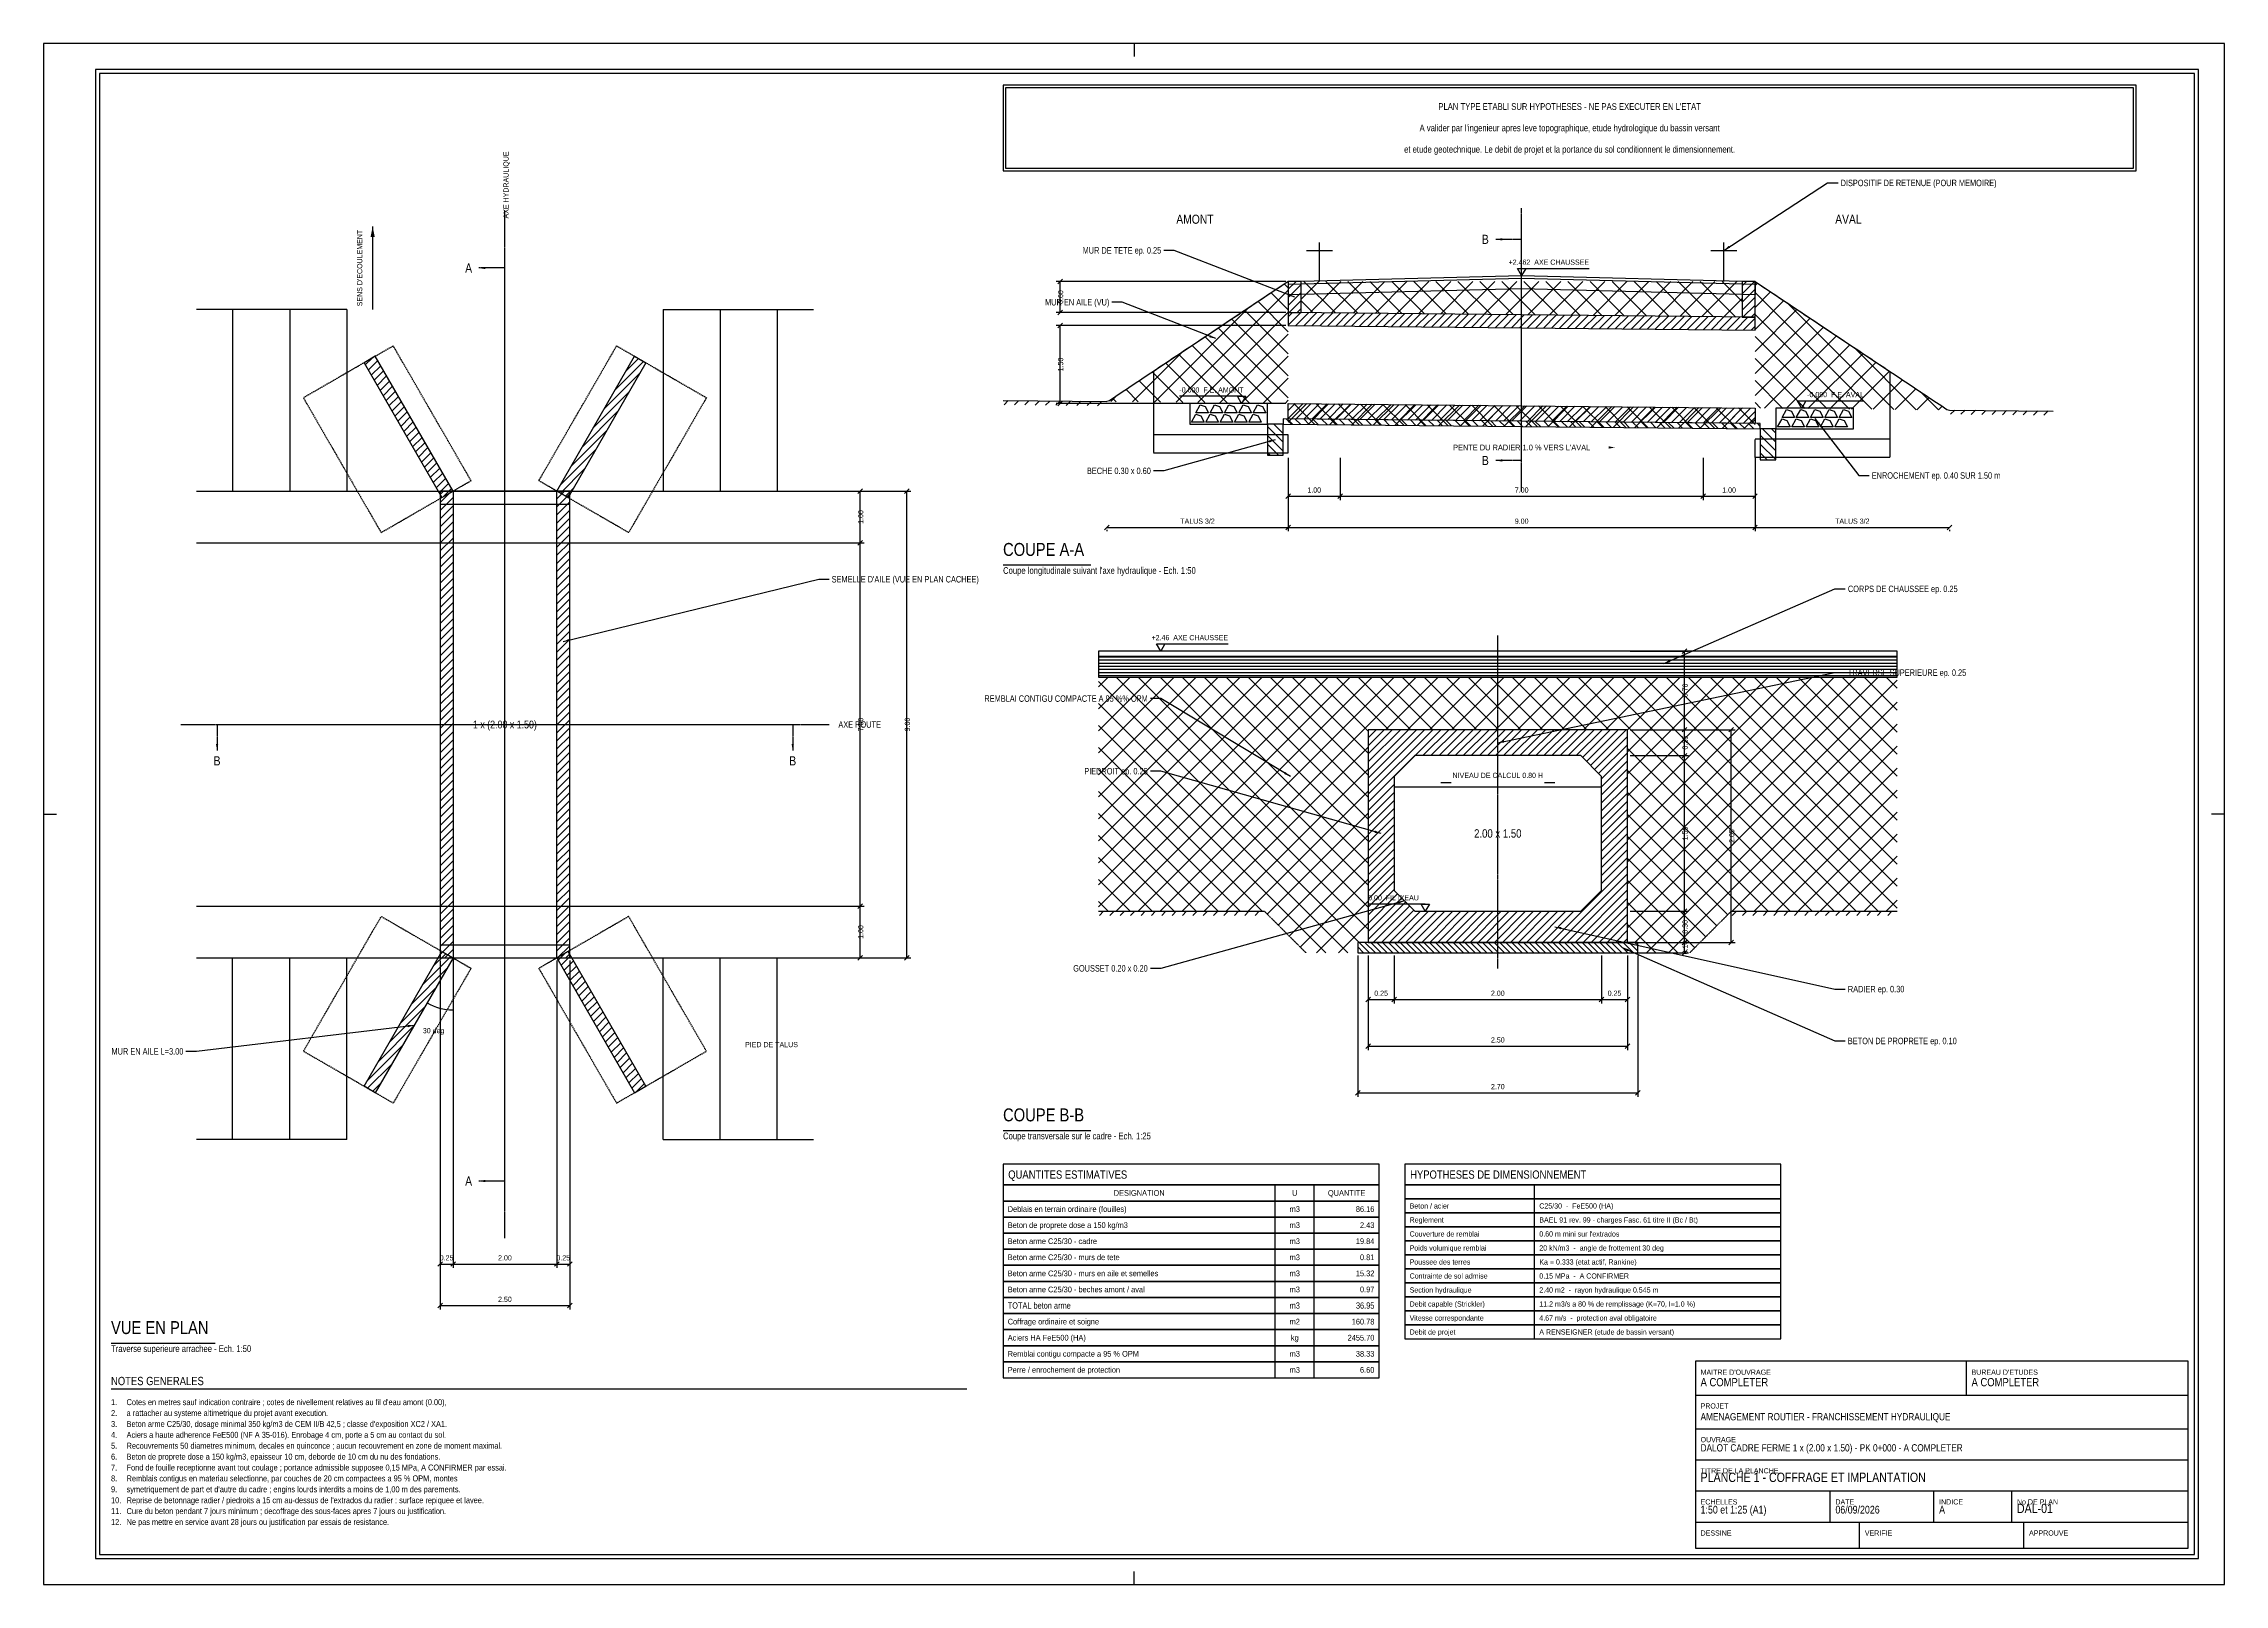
# Model space of a CAD drawing. Extents: x 0 to 841, y 0 to 594.
import ezdxf
from ezdxf.enums import TextEntityAlignment as Align

# ---------------------------------------------------------------- set-up
doc = ezdxf.new("R2010")
doc.units = 0
doc.linetypes.add('AXE', pattern=[0.96, 0.6, -0.12, 0.12, -0.12])
doc.linetypes.add('TIRETS', pattern=[0.37, 0.25, -0.12])
for name, color, linetype in [('00_CARTOUCHE', 7, 'CONTINUOUS'), ('01_AXES', 1, 'AXE'), ('02_BETON', 7, 'CONTINUOUS'), ('03_BETON_CACHE', 8, 'TIRETS'), ('04_HACHURES', 9, 'CONTINUOUS'), ('05_TERRAIN', 3, 'CONTINUOUS'), ('06_REMBLAI', 42, 'CONTINUOUS'), ('07_CHAUSSEE', 8, 'CONTINUOUS'), ('10_COTATION', 4, 'CONTINUOUS'), ('11_TEXTE', 7, 'CONTINUOUS'), ('12_TABLEAU', 7, 'CONTINUOUS'), ('13_EAU', 5, 'CONTINUOUS'), ('14_ENROCHEMENT', 8, 'CONTINUOUS'), ('15_VU_ARRIERE', 8, 'CONTINUOUS')]:
    doc.layers.add(name, color=color, linetype=linetype)
doc.styles.get("Standard").update_dxf_attribs({"font": 'txt', "width": 0.85})

msp = doc.modelspace()

# ---------------------------------------------------------------- linework, layer by layer
at = {"layer": '00_CARTOUCHE'}
for p, q in [((420.5, 594), (420.5, 589)), ((0, 297), (5, 297)), ((841, 297), (836, 297)), ((741.5, 73), (741.5, 86)), ((637, 73), (827, 73)), ((637, 60), (827, 60)), ((637, 48), (827, 48)), ((637, 36), (827, 36)), ((689, 24), (689, 36)), ((729, 24), (729, 36)), ((759, 24), (759, 36)), ((637, 24), (827, 24)), ((700.333333, 14), (700.333333, 24)), ((763.666667, 14), (763.666667, 24)), ((420.5, 0), (420.5, 5))]:
    msp.add_line(p, q, dxfattribs=at)
for points in [[(0, 0), (841, 0), (841, 594), (0, 594)], [(20, 10), (831, 10), (831, 584), (20, 584)], [(21.5, 11.5), (829.5, 11.5), (829.5, 582.5), (21.5, 582.5)], [(370, 545), (807, 545), (807, 578), (370, 578)], [(371, 546), (806, 546), (806, 577), (371, 577)], [(637, 14), (827, 14), (827, 86), (637, 86)]]:
    msp.add_lwpolyline(points, close=True, dxfattribs=at)
at = {"layer": '01_AXES'}
for p, q in [((570, 421.3), (570, 530.55)), ((177.9, 133.5), (177.9, 529.5)), ((570, 518.55), (560, 518.55)), ((570, 433.3), (570, 518.55)), ((177.9, 507.5), (167.9, 507.5)), ((177.9, 155.5), (177.9, 507.5)), ((570, 433.3), (560, 433.3)), ((560.8, 237.5), (560.8, 365.8)), ((52.9, 331.5), (302.9, 331.5)), ((66.9, 331.5), (288.9, 331.5)), ((66.9, 331.5), (66.9, 321.5)), ((288.9, 331.5), (288.9, 321.5)), ((157.9, 241.5), (157.9, 215.5)), ((177.9, 155.5), (167.9, 155.5))]:
    msp.add_line(p, q, dxfattribs=at)
at = {"layer": '02_BETON'}
for p, q in [((152.9, 416.5), (202.9, 416.5)), ((152.9, 246.5), (202.9, 246.5))]:
    msp.add_line(p, q, dxfattribs=at)
for points in [[(480, 490.3), (485, 490.3), (485, 502.3), (480, 502.3)], [(655, 488.5), (660, 488.5), (660, 502.3), (655, 502.3)], [(480, 485.3), (660, 483.5), (660, 488.5), (480, 490.3)], [(157.9, 421.5), (127.9, 473.461524), (123.569873, 470.961524), (153.569873, 419)], [(197.9, 421.5), (227.9, 473.461524), (232.230127, 470.961524), (202.230127, 419)], [(480, 455.3), (660, 453.5), (660, 447.5), (480, 449.3)], [(472, 435.3), (478, 435.3), (478, 447.3), (472, 447.3)], [(478, 447.3), (662, 445.5), (662, 447.5), (478, 449.3)], [(662, 433.5), (668, 433.5), (668, 445.5), (662, 445.5)], [(152.9, 241.5), (202.9, 241.5), (202.9, 421.5), (152.9, 421.5)], [(510.8, 247.5), (610.8, 247.5), (610.8, 329.5), (510.8, 329.5)], [(520.8, 267.5), (528.8, 259.5), (592.8, 259.5), (600.8, 267.5), (600.8, 311.5), (592.8, 319.5), (528.8, 319.5), (520.8, 311.5)], [(157.9, 241.5), (127.9, 189.538476), (123.569873, 192.038476), (153.569873, 244)], [(197.9, 241.5), (227.9, 189.538476), (232.230127, 192.038476), (202.230127, 244)], [(506.8, 243.5), (614.8, 243.5), (614.8, 247.5), (506.8, 247.5)]]:
    msp.add_lwpolyline(points, close=True, dxfattribs=at)
at = {"layer": '03_BETON_CACHE'}
for points in [[(164.828203, 425.5), (134.828203, 477.461524), (100.187187, 457.461524), (130.187187, 405.5)], [(190.971797, 425.5), (220.971797, 477.461524), (255.612813, 457.461524), (225.612813, 405.5)], [(157.9, 241.5), (197.9, 241.5), (197.9, 421.5), (157.9, 421.5)], [(164.828203, 237.5), (134.828203, 185.538476), (100.187187, 205.538476), (130.187187, 257.5)], [(190.971797, 237.5), (220.971797, 185.538476), (255.612813, 205.538476), (225.612813, 257.5)]]:
    msp.add_lwpolyline(points, close=True, dxfattribs=at)
for points in [[(428.038476, 443.3), (428.038476, 436.3), (480, 436.3), (480, 443.3)], [(711.961524, 441.5), (711.961524, 434.5), (660, 434.5), (660, 441.5)], [(470.8, 259.5), (486.8, 243.5)], [(650.8, 259.5), (634.8, 243.5)]]:
    msp.add_lwpolyline(points, dxfattribs=at)
at = {"layer": '04_HACHURES'}
for p, q in [((480, 499.300714), (482.999286, 502.3)), ((480, 496.189444), (485, 501.189444)), ((480, 493.078175), (485, 498.078175)), ((655, 497.500714), (659.799286, 502.3)), ((655, 500.611984), (656.688016, 502.3)), ((655, 494.389444), (660, 499.389444)), ((655, 491.278175), (660, 496.278175)), ((480, 488.620555), (481.662817, 490.283372)), ((480, 485.509285), (484.743282, 490.252567)), ((480.333095, 490.3), (485, 494.966905)), ((482.873252, 485.271267), (487.823747, 490.221763)), ((483.444365, 490.3), (485, 491.855635)), ((485.953717, 485.240463), (490.904212, 490.190958)), ((489.034182, 485.209658), (493.984677, 490.160153)), ((492.114647, 485.178854), (497.065142, 490.129349)), ((495.195113, 485.148049), (500.145608, 490.098544)), ((498.275578, 485.117244), (503.226073, 490.067739)), ((501.356043, 485.08644), (506.306538, 490.036935)), ((504.436508, 485.055635), (509.387003, 490.00613)), ((507.516973, 485.02483), (512.467468, 489.975325)), ((510.597439, 484.994026), (515.547934, 489.944521)), ((513.677904, 484.963221), (518.628399, 489.913716)), ((516.758369, 484.932416), (521.708864, 489.882911)), ((519.838834, 484.901612), (524.789329, 489.852107)), ((522.919299, 484.870807), (527.869794, 489.821302)), ((525.999764, 484.840002), (530.950259, 489.790497)), ((529.08023, 484.809198), (534.030725, 489.759693)), ((532.160695, 484.778393), (537.11119, 489.728888)), ((535.24116, 484.747588), (540.191655, 489.698083)), ((538.321625, 484.716784), (543.27212, 489.667279)), ((541.40209, 484.685979), (546.352585, 489.636474)), ((544.482556, 484.655174), (549.433051, 489.605669)), ((547.563021, 484.62437), (552.513516, 489.574865)), ((550.643486, 484.593565), (555.593981, 489.54406)), ((553.723951, 484.56276), (558.674446, 489.513256)), ((556.804416, 484.531956), (561.754911, 489.482451)), ((559.884881, 484.501151), (564.835377, 489.451646)), ((562.965347, 484.470347), (567.915842, 489.420842)), ((566.045812, 484.439542), (570.996307, 489.390037)), ((569.126277, 484.408737), (574.076772, 489.359232)), ((572.206742, 484.377933), (577.157237, 489.328428)), ((575.287207, 484.347128), (580.237702, 489.297623)), ((578.367673, 484.316323), (583.318168, 489.266818)), ((581.448138, 484.285519), (586.398633, 489.236014)), ((584.528603, 484.254714), (589.479098, 489.205209)), ((587.609068, 484.223909), (592.559563, 489.174404)), ((590.689533, 484.193105), (595.640028, 489.1436)), ((593.769999, 484.1623), (598.720494, 489.112795)), ((596.850464, 484.131495), (601.800959, 489.08199)), ((599.930929, 484.100691), (604.881424, 489.051186)), ((603.011394, 484.069886), (607.961889, 489.020381)), ((606.091859, 484.039081), (611.042354, 488.989576)), ((609.172324, 484.008277), (614.122819, 488.958772)), ((612.25279, 483.977472), (617.203285, 488.927967)), ((615.333255, 483.946667), (620.28375, 488.897163)), ((618.41372, 483.915863), (623.364215, 488.866358)), ((621.494185, 483.885058), (626.44468, 488.835553)), ((624.57465, 483.854253), (629.525145, 488.804749)), ((627.655116, 483.823449), (632.605611, 488.773944)), ((630.735581, 483.792644), (635.686076, 488.743139)), ((633.816046, 483.76184), (638.766541, 488.712335)), ((636.896511, 483.731035), (641.847006, 488.68153)), ((639.976976, 483.70023), (644.927471, 488.650725)), ((643.057441, 483.669426), (648.007937, 488.619921)), ((646.137907, 483.638621), (651.088402, 488.589116)), ((649.218372, 483.607816), (654.168867, 488.558311)), ((652.298837, 483.577012), (657.249332, 488.527507)), ((655.333095, 488.5), (660, 493.166905)), ((655.379302, 483.546207), (660, 488.166905)), ((658.444365, 488.5), (660, 490.055635)), ((658.459767, 483.515402), (660, 485.055635)), ((124.061445, 470.110096), (126.747446, 472.796097)), ((125.200249, 468.13763), (128.860503, 471.797884)), ((220.445425, 460.549822), (231.35968, 471.464077)), ((224.695499, 467.911165), (229.387214, 472.602881)), ((126.339053, 466.165164), (129.999307, 469.825418)), ((127.477857, 464.192698), (131.138111, 467.852952)), ((128.61666, 462.220232), (132.276915, 465.880486)), ((129.755464, 460.247766), (133.415718, 463.90802)), ((216.195352, 453.188479), (229.855606, 466.848733)), ((130.894268, 458.2753), (134.554522, 461.935554)), ((132.033072, 456.302834), (135.693326, 459.963088)), ((133.171876, 454.330368), (136.83213, 457.990622)), ((134.310679, 452.357902), (137.970934, 456.018156)), ((211.945278, 445.827135), (225.605532, 459.487389)), ((480, 452.620555), (482.652916, 455.273471)), ((480, 449.509285), (485.733381, 455.242666)), ((482.873252, 449.271267), (488.813846, 455.211862)), ((485.953717, 449.240463), (491.894311, 455.181057)), ((489.034182, 449.209658), (494.974776, 455.150252)), ((492.114647, 449.178854), (498.055241, 455.119448)), ((495.195113, 449.148049), (501.135707, 455.088643)), ((498.275578, 449.117244), (504.216172, 455.057838)), ((501.356043, 449.08644), (507.296637, 455.027034)), ((504.436508, 449.055635), (510.377102, 454.996229)), ((507.516973, 449.02483), (513.457567, 454.965424)), ((510.597439, 448.994026), (516.538033, 454.93462)), ((513.677904, 448.963221), (519.618498, 454.903815)), ((516.758369, 448.932416), (522.698963, 454.87301)), ((519.838834, 448.901612), (525.779428, 454.842206)), ((522.919299, 448.870807), (528.859893, 454.811401)), ((525.999764, 448.840002), (531.940358, 454.780596)), ((529.08023, 448.809198), (535.020824, 454.749792)), ((532.160695, 448.778393), (538.101289, 454.718987)), ((535.24116, 448.747588), (541.181754, 454.688182)), ((538.321625, 448.716784), (544.262219, 454.657378)), ((541.40209, 448.685979), (547.342684, 454.626573)), ((544.482556, 448.655174), (550.42315, 454.595769)), ((547.563021, 448.62437), (553.503615, 454.564964)), ((550.643486, 448.593565), (556.58408, 454.534159)), ((553.723951, 448.56276), (559.664545, 454.503355)), ((556.804416, 448.531956), (562.74501, 454.47255)), ((559.884881, 448.501151), (565.825476, 454.441745)), ((562.965347, 448.470347), (568.905941, 454.410941)), ((566.045812, 448.439542), (571.986406, 454.380136)), ((569.126277, 448.408737), (575.066871, 454.349331)), ((572.206742, 448.377933), (578.147336, 454.318527)), ((575.287207, 448.347128), (581.227801, 454.287722)), ((578.367673, 448.316323), (584.308267, 454.256917)), ((581.448138, 448.285519), (587.388732, 454.226113)), ((584.528603, 448.254714), (590.469197, 454.195308)), ((587.609068, 448.223909), (593.549662, 454.164503)), ((135.449483, 450.385436), (139.109737, 454.04569)), ((136.588287, 448.41297), (140.248541, 452.073224)), ((137.727091, 446.440504), (141.387345, 450.100758)), ((138.865895, 444.468037), (142.526149, 448.128292)), ((140.004698, 442.495571), (143.664953, 446.155825)), ((207.695204, 438.465792), (221.355458, 452.126046)), ((478, 440.338528), (472, 446.338528)), ((478, 443.732641), (474.432641, 447.3)), ((478, 447.126753), (477.826753, 447.3)), ((481.252686, 447.26818), (479.232927, 449.287939)), ((484.68033, 447.234649), (482.660571, 449.254407)), ((488.107973, 447.201118), (486.088215, 449.220876)), ((491.535617, 447.167586), (489.515859, 449.187345)), ((494.963261, 447.134055), (492.943503, 449.153814)), ((498.390905, 447.100524), (496.371147, 449.120282)), ((501.818549, 447.066992), (499.79879, 449.086751)), ((505.246193, 447.033461), (503.226434, 449.05322)), ((508.673837, 446.99993), (506.654078, 449.019688)), ((512.10148, 446.966399), (510.081722, 448.986157)), ((515.529124, 446.932867), (513.509366, 448.952626)), ((518.956768, 446.899336), (516.93701, 448.919094)), ((522.384412, 446.865805), (520.364653, 448.885563)), ((525.812056, 446.832273), (523.792297, 448.852032)), ((529.2397, 446.798742), (527.219941, 448.818501)), ((532.667344, 446.765211), (530.647585, 448.784969)), ((536.094987, 446.731679), (534.075229, 448.751438)), ((539.522631, 446.698148), (537.502873, 448.717907)), ((542.950275, 446.664617), (540.930517, 448.684375)), ((546.377919, 446.631086), (544.35816, 448.650844)), ((549.805563, 446.597554), (547.785804, 448.617313)), ((553.233207, 446.564023), (551.213448, 448.583781)), ((556.66085, 446.530492), (554.641092, 448.55025)), ((560.088494, 446.49696), (558.068736, 448.516719)), ((563.516138, 446.463429), (561.49638, 448.483188)), ((566.943782, 446.429898), (564.924023, 448.449656)), ((570.371426, 446.396366), (568.351667, 448.416125)), ((573.79907, 446.362835), (571.779311, 448.382594)), ((577.226714, 446.329304), (575.206955, 448.349062)), ((580.654357, 446.295773), (578.634599, 448.315531)), ((584.082001, 446.262241), (582.062243, 448.282)), ((587.509645, 446.22871), (585.489887, 448.248469)), ((590.937289, 446.195179), (588.91753, 448.214937)), ((590.689533, 448.193105), (596.630127, 454.133699)), ((594.364933, 446.161647), (592.345174, 448.181406)), ((593.769999, 448.1623), (599.710593, 454.102894)), ((597.792577, 446.128116), (595.772818, 448.147875)), ((596.850464, 448.131495), (602.791058, 454.072089)), ((601.22022, 446.094585), (599.200462, 448.114343)), ((599.930929, 448.100691), (605.871523, 454.041285)), ((604.647864, 446.061054), (602.628106, 448.080812)), ((603.011394, 448.069886), (608.951988, 454.01048)), ((608.075508, 446.027522), (606.05575, 448.047281)), ((606.091859, 448.039081), (612.032453, 453.979675)), ((609.172324, 448.008277), (615.112919, 453.948871)), ((611.503152, 445.993991), (609.483394, 448.013749)), ((612.25279, 447.977472), (618.193384, 453.918066)), ((614.930796, 445.96046), (612.911037, 447.980218)), ((615.333255, 447.946667), (621.273849, 453.887262)), ((618.35844, 445.926928), (616.338681, 447.946687)), ((618.41372, 447.915863), (624.354314, 453.856457)), ((621.786084, 445.893397), (619.766325, 447.913156)), ((621.494185, 447.885058), (627.434779, 453.825652)), ((625.213727, 445.859866), (623.193969, 447.879624)), ((624.57465, 447.854253), (630.515244, 453.794848)), ((628.641371, 445.826334), (626.621613, 447.846093)), ((627.655116, 447.823449), (633.59571, 453.764043)), ((632.069015, 445.792803), (630.049257, 447.812562)), ((630.735581, 447.792644), (636.676175, 453.733238)), ((635.496659, 445.759272), (633.4769, 447.77903)), ((633.816046, 447.76184), (639.75664, 453.702434)), ((636.896511, 447.731035), (642.837105, 453.671629)), ((638.924303, 445.725741), (636.904544, 447.745499)), ((639.976976, 447.70023), (645.91757, 453.640824)), ((642.351947, 445.692209), (640.332188, 447.711968)), ((643.057441, 447.669426), (648.998036, 453.61002)), ((645.779591, 445.658678), (643.759832, 447.678436)), ((646.137907, 447.638621), (652.078501, 453.579215)), ((649.207234, 445.625147), (647.187476, 447.644905)), ((649.218372, 447.607816), (655.158966, 453.54841)), ((652.634878, 445.591615), (650.61512, 447.611374)), ((652.298837, 447.577012), (658.239431, 453.517606)), ((656.062522, 445.558084), (654.042764, 447.577843)), ((655.379302, 447.546207), (660, 452.166905)), ((659.490166, 445.524553), (657.470407, 447.544311)), ((658.459767, 447.515402), (660, 449.055635)), ((662, 446.408831), (660.898051, 447.51078)), ((141.143502, 440.523105), (144.803756, 444.183359)), ((142.282306, 438.550639), (145.94256, 442.210893)), ((143.42111, 436.578173), (147.081364, 440.238427)), ((144.559914, 434.605707), (148.220168, 438.265961)), ((199.195057, 423.743105), (212.855311, 437.403359)), ((203.445131, 431.104448), (217.105385, 444.764702)), ((478, 436.944416), (472, 442.944416)), ((476.250303, 435.3), (472, 439.550303)), ((668, 437.014719), (662, 443.014719)), ((668, 433.620606), (662, 439.620606)), ((668, 440.408831), (662.908831, 445.5)), ((668, 443.802944), (666.302944, 445.5)), ((145.698717, 432.633241), (149.358972, 436.293495)), ((146.837521, 430.660775), (150.497775, 434.321029)), ((147.976325, 428.688309), (151.636579, 432.348563)), ((149.115129, 426.715843), (152.775383, 430.376097)), ((199.271428, 420.708206), (208.605237, 430.042015)), ((472.856191, 435.3), (472, 436.156191)), ((664.726494, 433.5), (662, 436.226494)), ((150.253933, 424.743377), (153.914187, 428.403631)), ((151.392736, 422.770911), (155.052991, 426.431165)), ((152.53154, 420.798445), (156.191794, 424.458699)), ((152.9, 417.067063), (157.332937, 421.5)), ((152.9, 420.178333), (154.221667, 421.5)), ((154.219328, 419.374963), (157.330598, 422.486233)), ((197.9, 418.509285), (200.890715, 421.5)), ((201.243894, 419.569402), (204.355164, 422.680672)), ((152.9, 413.955793), (157.9, 418.955793)), ((152.9, 410.844524), (157.9, 415.844524)), ((152.9, 407.733254), (157.9, 412.733254)), ((197.9, 415.398016), (202.9, 420.398016)), ((197.9, 412.286746), (202.9, 417.286746)), ((197.9, 409.175476), (202.9, 414.175476)), ((152.9, 404.621984), (157.9, 409.621984)), ((152.9, 401.510714), (157.9, 406.510714)), ((197.9, 406.064206), (202.9, 411.064206)), ((197.9, 402.952936), (202.9, 407.952936)), ((197.9, 399.841666), (202.9, 404.841666)), ((152.9, 398.399444), (157.9, 403.399444)), ((152.9, 395.288174), (157.9, 400.288174)), ((152.9, 392.176905), (157.9, 397.176905)), ((197.9, 396.730397), (202.9, 401.730397)), ((197.9, 393.619127), (202.9, 398.619127)), ((197.9, 390.507857), (202.9, 395.507857)), ((152.9, 389.065635), (157.9, 394.065635)), ((152.9, 385.954365), (157.9, 390.954365)), ((152.9, 382.843095), (157.9, 387.843095)), ((197.9, 387.396587), (202.9, 392.396587)), ((197.9, 384.285317), (202.9, 389.285317)), ((152.9, 379.731825), (157.9, 384.731825)), ((152.9, 376.620555), (157.9, 381.620555)), ((152.9, 373.509285), (157.9, 378.509285)), ((197.9, 381.174047), (202.9, 386.174047)), ((197.9, 378.062778), (202.9, 383.062778)), ((197.9, 374.951508), (202.9, 379.951508)), ((152.9, 370.398016), (157.9, 375.398016)), ((152.9, 367.286746), (157.9, 372.286746)), ((197.9, 371.840238), (202.9, 376.840238)), ((197.9, 368.728968), (202.9, 373.728968)), ((197.9, 365.617698), (202.9, 370.617698)), ((152.9, 364.175476), (157.9, 369.175476)), ((152.9, 361.064206), (157.9, 366.064206)), ((152.9, 357.952936), (157.9, 362.952936)), ((197.9, 362.506428), (202.9, 367.506428)), ((197.9, 359.395159), (202.9, 364.395159)), ((152.9, 354.841666), (157.9, 359.841666)), ((152.9, 351.730397), (157.9, 356.730397)), ((152.9, 348.619127), (157.9, 353.619127)), ((197.9, 356.283889), (202.9, 361.283889)), ((197.9, 353.172619), (202.9, 358.172619)), ((197.9, 350.061349), (202.9, 355.061349)), ((152.9, 345.507857), (157.9, 350.507857)), ((152.9, 342.396587), (157.9, 347.396587)), ((197.9, 346.950079), (202.9, 351.950079)), ((197.9, 343.838809), (202.9, 348.838809)), ((197.9, 340.72754), (202.9, 345.72754)), ((152.9, 339.285317), (157.9, 344.285317)), ((152.9, 336.174047), (157.9, 341.174047)), ((152.9, 333.062778), (157.9, 338.062778)), ((197.9, 337.61627), (202.9, 342.61627)), ((197.9, 334.505), (202.9, 339.505)), ((152.9, 329.951508), (157.9, 334.951508)), ((152.9, 326.840238), (157.9, 331.840238)), ((152.9, 323.728968), (157.9, 328.728968)), ((197.9, 331.39373), (202.9, 336.39373)), ((197.9, 328.28246), (202.9, 333.28246)), ((197.9, 325.17119), (202.9, 330.17119)), ((510.8, 301.507857), (538.792143, 329.5)), ((510.8, 304.619127), (535.680873, 329.5)), ((510.8, 307.730397), (532.569603, 329.5)), ((510.8, 310.841666), (529.458334, 329.5)), ((510.8, 313.952936), (526.347064, 329.5)), ((510.8, 317.064206), (523.235794, 329.5)), ((510.8, 320.175476), (520.124524, 329.5)), ((510.8, 323.286746), (517.013254, 329.5)), ((510.8, 326.398016), (513.901984, 329.5)), ((531.903413, 319.5), (541.903413, 329.5)), ((535.014683, 319.5), (545.014683, 329.5)), ((538.125953, 319.5), (548.125953, 329.5)), ((541.237222, 319.5), (551.237222, 329.5)), ((544.348492, 319.5), (554.348492, 329.5)), ((547.459762, 319.5), (557.459762, 329.5)), ((550.571032, 319.5), (560.571032, 329.5)), ((553.682302, 319.5), (563.682302, 329.5)), ((556.793572, 319.5), (566.793572, 329.5)), ((559.904841, 319.5), (569.904841, 329.5)), ((563.016111, 319.5), (573.016111, 329.5)), ((566.127381, 319.5), (576.127381, 329.5)), ((569.238651, 319.5), (579.238651, 329.5)), ((572.349921, 319.5), (582.349921, 329.5)), ((575.461191, 319.5), (585.461191, 329.5)), ((578.57246, 319.5), (588.57246, 329.5)), ((581.68373, 319.5), (591.68373, 329.5)), ((584.795, 319.5), (594.795, 329.5)), ((587.90627, 319.5), (597.90627, 329.5)), ((591.01754, 319.5), (601.01754, 329.5)), ((593.464405, 318.835595), (604.12881, 329.5)), ((595.02004, 317.27996), (607.240079, 329.5)), ((596.575675, 315.724325), (610.351349, 329.5)), ((152.9, 320.617698), (157.9, 325.617698)), ((152.9, 317.506428), (157.9, 322.506428)), ((197.9, 322.059921), (202.9, 327.059921)), ((197.9, 318.948651), (202.9, 323.948651)), ((197.9, 315.837381), (202.9, 320.837381)), ((598.13131, 314.16869), (610.8, 326.837381)), ((599.686944, 312.613056), (610.8, 323.726111)), ((600.8, 310.614841), (610.8, 320.614841)), ((152.9, 314.395159), (157.9, 319.395159)), ((152.9, 311.283889), (157.9, 316.283889)), ((152.9, 308.172619), (157.9, 313.172619)), ((197.9, 312.726111), (202.9, 317.726111)), ((197.9, 309.614841), (202.9, 314.614841)), ((197.9, 306.503571), (202.9, 311.503571)), ((600.8, 307.503571), (610.8, 317.503571)), ((600.8, 304.392302), (610.8, 314.392302)), ((600.8, 301.281032), (610.8, 311.281032)), ((152.9, 305.061349), (157.9, 310.061349)), ((152.9, 301.950079), (157.9, 306.950079)), ((152.9, 298.838809), (157.9, 303.838809)), ((197.9, 303.392302), (202.9, 308.392302)), ((197.9, 300.281032), (202.9, 305.281032)), ((510.8, 298.396587), (520.8, 308.396587)), ((510.8, 295.285317), (520.8, 305.285317)), ((600.8, 298.169762), (610.8, 308.169762)), ((600.8, 295.058492), (610.8, 305.058492)), ((152.9, 295.72754), (157.9, 300.72754)), ((152.9, 292.61627), (157.9, 297.61627)), ((152.9, 289.505), (157.9, 294.505)), ((197.9, 297.169762), (202.9, 302.169762)), ((197.9, 294.058492), (202.9, 299.058492)), ((197.9, 290.947222), (202.9, 295.947222)), ((510.8, 292.174047), (520.8, 302.174047)), ((510.8, 289.062778), (520.8, 299.062778)), ((510.8, 285.951508), (520.8, 295.951508)), ((600.8, 291.947222), (610.8, 301.947222)), ((600.8, 288.835952), (610.8, 298.835952)), ((600.8, 285.724682), (610.8, 295.724682)), ((152.9, 286.39373), (157.9, 291.39373)), ((152.9, 283.28246), (157.9, 288.28246)), ((197.9, 287.835952), (202.9, 292.835952)), ((197.9, 284.724682), (202.9, 289.724682)), ((197.9, 281.613413), (202.9, 286.613413)), ((510.8, 282.840238), (520.8, 292.840238)), ((510.8, 279.728968), (520.8, 289.728968)), ((510.8, 276.617698), (520.8, 286.617698)), ((600.8, 282.613413), (610.8, 292.613413)), ((600.8, 279.502143), (610.8, 289.502143)), ((600.8, 276.390873), (610.8, 286.390873)), ((152.9, 280.17119), (157.9, 285.17119)), ((152.9, 277.059921), (157.9, 282.059921)), ((152.9, 273.948651), (157.9, 278.948651)), ((197.9, 278.502143), (202.9, 283.502143)), ((197.9, 275.390873), (202.9, 280.390873)), ((510.8, 273.506428), (520.8, 283.506428)), ((510.8, 270.395159), (520.8, 280.395159)), ((600.8, 273.279603), (610.8, 283.279603)), ((600.8, 270.168333), (610.8, 280.168333)), ((152.9, 270.837381), (157.9, 275.837381)), ((152.9, 267.726111), (157.9, 272.726111)), ((152.9, 264.614841), (157.9, 269.614841)), ((197.9, 272.279603), (202.9, 277.279603)), ((197.9, 269.168333), (202.9, 274.168333)), ((197.9, 266.057063), (202.9, 271.057063)), ((510.8, 267.283889), (520.8, 277.283889)), ((510.8, 264.172619), (520.8, 274.172619)), ((510.8, 261.061349), (520.8, 271.061349)), ((581.242937, 247.5), (610.8, 277.057063)), ((584.354206, 247.5), (610.8, 273.945794)), ((587.465476, 247.5), (610.8, 270.834524)), ((152.9, 261.503571), (157.9, 266.503571)), ((152.9, 258.392302), (157.9, 263.392302)), ((197.9, 262.945794), (202.9, 267.945794)), ((197.9, 259.834524), (202.9, 264.834524)), ((197.9, 256.723254), (202.9, 261.723254)), ((510.8, 257.950079), (520.8, 267.950079)), ((510.8, 254.838809), (522.130595, 266.169405)), ((510.8, 251.72754), (523.68623, 264.61377)), ((510.8, 248.61627), (525.241865, 263.058135)), ((512.795, 247.5), (526.7975, 261.5025)), ((590.576746, 247.5), (610.8, 267.723254)), ((593.688016, 247.5), (610.8, 264.611984)), ((596.799286, 247.5), (610.8, 261.500714)), ((152.9, 255.281032), (157.9, 260.281032)), ((152.9, 252.169762), (157.9, 257.169762)), ((152.9, 249.058492), (157.9, 254.058492)), ((197.9, 253.611984), (202.9, 258.611984)), ((197.9, 250.500714), (202.9, 255.500714)), ((197.9, 247.389444), (202.9, 252.389444)), ((515.90627, 247.5), (528.353135, 259.946865)), ((519.01754, 247.5), (531.01754, 259.5)), ((522.12881, 247.5), (534.12881, 259.5)), ((525.240079, 247.5), (537.240079, 259.5)), ((528.351349, 247.5), (540.351349, 259.5)), ((531.462619, 247.5), (543.462619, 259.5)), ((534.573889, 247.5), (546.573889, 259.5)), ((537.685159, 247.5), (549.685159, 259.5)), ((540.796429, 247.5), (552.796429, 259.5)), ((543.907698, 247.5), (555.907698, 259.5)), ((547.018968, 247.5), (559.018968, 259.5)), ((550.130238, 247.5), (562.130238, 259.5)), ((553.241508, 247.5), (565.241508, 259.5)), ((556.352778, 247.5), (568.352778, 259.5)), ((559.464048, 247.5), (571.464048, 259.5)), ((562.575318, 247.5), (574.575318, 259.5)), ((565.686587, 247.5), (577.686587, 259.5)), ((568.797857, 247.5), (580.797857, 259.5)), ((571.909127, 247.5), (583.909127, 259.5)), ((575.020397, 247.5), (587.020397, 259.5)), ((578.131667, 247.5), (590.131667, 259.5)), ((599.910556, 247.5), (610.8, 258.389444)), ((603.021825, 247.5), (610.8, 255.278175)), ((152.9, 245.947222), (157.9, 250.947222)), ((152.9, 242.835952), (157.9, 247.835952)), ((154.675318, 241.5), (157.9, 244.724682)), ((197.9, 244.278175), (202.9, 249.278175)), ((198.233095, 241.5), (202.9, 246.166905)), ((509.057028, 243.5), (506.8, 245.757028)), ((511.319769, 243.5), (507.319769, 247.5)), ((513.582511, 243.5), (509.582511, 247.5)), ((515.845253, 243.5), (511.845253, 247.5)), ((518.107994, 243.5), (514.107994, 247.5)), ((520.370736, 243.5), (516.370736, 247.5)), ((522.633478, 243.5), (518.633478, 247.5)), ((524.896219, 243.5), (520.896219, 247.5)), ((527.158961, 243.5), (523.158961, 247.5)), ((529.421703, 243.5), (525.421703, 247.5)), ((531.684445, 243.5), (527.684445, 247.5)), ((533.947186, 243.5), (529.947186, 247.5)), ((536.209928, 243.5), (532.209928, 247.5)), ((538.47267, 243.5), (534.47267, 247.5)), ((540.735411, 243.5), (536.735411, 247.5)), ((542.998153, 243.5), (538.998153, 247.5)), ((545.260895, 243.5), (541.260895, 247.5)), ((547.523636, 243.5), (543.523636, 247.5)), ((549.786378, 243.5), (545.786378, 247.5)), ((552.04912, 243.5), (548.04912, 247.5)), ((554.311862, 243.5), (550.311862, 247.5)), ((556.574603, 243.5), (552.574603, 247.5)), ((558.837345, 243.5), (554.837345, 247.5)), ((561.100087, 243.5), (557.100087, 247.5)), ((563.362828, 243.5), (559.362828, 247.5)), ((565.62557, 243.5), (561.62557, 247.5)), ((567.888312, 243.5), (563.888312, 247.5)), ((570.151053, 243.5), (566.151053, 247.5)), ((572.413795, 243.5), (568.413795, 247.5)), ((574.676537, 243.5), (570.676537, 247.5)), ((576.939279, 243.5), (572.939279, 247.5)), ((579.20202, 243.5), (575.20202, 247.5)), ((581.464762, 243.5), (577.464762, 247.5)), ((583.727504, 243.5), (579.727504, 247.5)), ((585.990245, 243.5), (581.990245, 247.5)), ((588.252987, 243.5), (584.252987, 247.5)), ((590.515729, 243.5), (586.515729, 247.5)), ((592.77847, 243.5), (588.77847, 247.5)), ((595.041212, 243.5), (591.041212, 247.5)), ((597.303954, 243.5), (593.303954, 247.5)), ((599.566696, 243.5), (595.566696, 247.5)), ((601.829437, 243.5), (597.829437, 247.5)), ((604.092179, 243.5), (600.092179, 247.5)), ((606.354921, 243.5), (602.354921, 247.5)), ((608.617662, 243.5), (604.617662, 247.5)), ((606.133095, 247.5), (610.8, 252.166905)), ((610.880404, 243.5), (606.880404, 247.5)), ((613.143146, 243.5), (609.143146, 247.5)), ((609.244365, 247.5), (610.8, 249.055635)), ((614.8, 244.105887), (611.405887, 247.5)), ((614.8, 246.368629), (613.668629, 247.5)), ((141.865225, 223.726954), (155.525479, 237.387208)), ((146.115298, 231.088298), (157.029553, 242.002553)), ((150.365372, 238.449641), (155.057087, 243.141357)), ((157.786587, 241.5), (157.9, 241.613413)), ((198.391572, 240.648572), (201.077573, 243.334573)), ((199.530376, 238.676106), (203.19063, 242.33636)), ((200.66918, 236.70364), (204.329434, 240.363894)), ((201.344365, 241.5), (202.9, 243.055635)), ((201.807984, 234.731174), (205.468238, 238.391428)), ((202.946788, 232.758708), (206.607042, 236.418962)), ((137.615151, 216.365611), (151.275405, 230.025865)), ((204.085591, 230.786242), (207.745845, 234.446496)), ((205.224395, 228.813776), (208.884649, 232.47403)), ((206.363199, 226.841309), (210.023453, 230.501564)), ((207.502003, 224.868843), (211.162257, 228.529097)), ((133.365077, 209.004267), (147.025331, 222.664521)), ((208.640807, 222.896377), (212.301061, 226.556631)), ((209.77961, 220.923911), (213.439864, 224.584165)), ((210.918414, 218.951445), (214.578668, 222.611699)), ((212.057218, 216.978979), (215.717472, 220.639233)), ((213.196022, 215.006513), (216.856276, 218.666767)), ((129.115004, 201.642924), (142.775258, 215.303178)), ((214.334826, 213.034047), (217.99508, 216.694301)), ((215.473629, 211.061581), (219.133883, 214.721835)), ((216.612433, 209.089115), (220.272687, 212.749369)), ((217.751237, 207.116649), (221.411491, 210.776903)), ((124.86493, 194.28158), (138.525184, 207.941834)), ((218.890041, 205.144183), (222.550295, 208.804437)), ((220.028844, 203.171717), (223.689099, 206.831971)), ((221.167648, 201.199251), (224.827902, 204.859505)), ((222.306452, 199.226785), (225.966706, 202.887039)), ((124.941301, 191.246681), (134.27511, 200.580491)), ((223.445256, 197.254319), (227.10551, 200.914573)), ((224.58406, 195.281853), (228.244314, 198.942107)), ((225.722863, 193.309387), (229.383118, 196.969641)), ((226.861667, 191.336921), (230.521921, 194.997175)), ((126.913767, 190.107878), (130.025037, 193.219148)), ((228.549455, 189.913439), (231.660725, 193.024709))]:
    msp.add_line(p, q, dxfattribs=at)
at = {"layer": '05_TERRAIN'}
for p, q in [((116.9, 491.5), (58.9, 491.5)), ((238.9, 491.5), (296.9, 491.5)), ((372, 456.38), (370.4, 454.78)), ((376, 456.34), (374.4, 454.74)), ((380, 456.3), (378.4, 454.7)), ((384, 456.26), (382.4, 454.66)), ((388, 456.22), (386.4, 454.62)), ((392, 456.18), (390.4, 454.58)), ((396, 456.14), (394.4, 454.54)), ((400, 456.1), (398.4, 454.5)), ((404, 456.06), (402.4, 454.46)), ((408, 456.02), (406.4, 454.42)), ((737, 452.73), (735.4, 451.13)), ((741, 452.69), (739.4, 451.09)), ((745, 452.65), (743.4, 451.05)), ((749, 452.61), (747.4, 451.01)), ((753, 452.57), (751.4, 450.97)), ((757, 452.53), (755.4, 450.93)), ((761, 452.49), (759.4, 450.89)), ((765, 452.45), (763.4, 450.85)), ((769, 452.41), (767.4, 450.81)), ((773, 452.37), (771.4, 450.77)), ((408.8, 259.5), (407.2, 257.9)), ((412.8, 259.5), (411.2, 257.9)), ((416.8, 259.5), (415.2, 257.9)), ((420.8, 259.5), (419.2, 257.9)), ((424.8, 259.5), (423.2, 257.9)), ((428.8, 259.5), (427.2, 257.9)), ((432.8, 259.5), (431.2, 257.9)), ((436.8, 259.5), (435.2, 257.9)), ((440.8, 259.5), (439.2, 257.9)), ((444.8, 259.5), (443.2, 257.9)), ((448.8, 259.5), (447.2, 257.9)), ((452.8, 259.5), (451.2, 257.9)), ((456.8, 259.5), (455.2, 257.9)), ((460.8, 259.5), (459.2, 257.9)), ((464.8, 259.5), (463.2, 257.9)), ((468.8, 259.5), (467.2, 257.9)), ((652.8, 259.5), (651.2, 257.9)), ((656.8, 259.5), (655.2, 257.9)), ((660.8, 259.5), (659.2, 257.9)), ((664.8, 259.5), (663.2, 257.9)), ((668.8, 259.5), (667.2, 257.9)), ((672.8, 259.5), (671.2, 257.9)), ((676.8, 259.5), (675.2, 257.9)), ((680.8, 259.5), (679.2, 257.9)), ((684.8, 259.5), (683.2, 257.9)), ((688.8, 259.5), (687.2, 257.9)), ((692.8, 259.5), (691.2, 257.9)), ((696.8, 259.5), (695.2, 257.9)), ((700.8, 259.5), (699.2, 257.9)), ((704.8, 259.5), (703.2, 257.9)), ((708.8, 259.5), (707.2, 257.9)), ((712.8, 259.5), (711.2, 257.9)), ((116.9, 171.5), (58.9, 171.5)), ((238.9, 171.5), (296.9, 171.5))]:
    msp.add_line(p, q, dxfattribs=at)
for points in [[(370, 456.4), (410, 456)], [(735, 452.75), (775, 452.35)], [(406.8, 259.5), (470.8, 259.5)], [(650.8, 259.5), (714.8, 259.5)]]:
    msp.add_lwpolyline(points, dxfattribs=at)
at = {"layer": '06_REMBLAI'}
for p, q in [((436.754962, 455.73245), (480, 498.977489)), ((480, 491.375325), (473.445195, 497.93013)), ((480, 499.860606), (478.536364, 501.324243)), ((485, 495.492207), (491.807793, 502.3)), ((498.185499, 490.160389), (486.045888, 502.3)), ((488.258571, 490.265497), (500.293074, 502.3)), ((506.761586, 490.069583), (494.531169, 502.3)), ((496.65495, 490.176595), (508.778355, 502.3)), ((515.337673, 489.978778), (503.01645, 502.3)), ((505.051329, 490.087692), (517.263637, 502.3)), ((523.91376, 489.887972), (511.501732, 502.3)), ((513.447707, 489.998789), (525.748918, 502.3)), ((532.489847, 489.797166), (519.987013, 502.3)), ((521.844086, 489.909886), (534.234199, 502.3)), ((541.065934, 489.706361), (528.472295, 502.3)), ((530.240464, 489.820983), (542.719481, 502.3)), ((549.642021, 489.615555), (536.957576, 502.3)), ((538.636843, 489.73208), (551.204762, 502.3)), ((558.218108, 489.524749), (545.442857, 502.3)), ((547.033221, 489.643178), (559.690044, 502.3)), ((566.794195, 489.433944), (553.928139, 502.3)), ((555.4296, 489.554275), (568.175325, 502.3)), ((575.370282, 489.343138), (562.41342, 502.3)), ((563.825978, 489.465372), (576.660606, 502.3)), ((583.946369, 489.252333), (570.898701, 502.3)), ((572.222357, 489.376469), (585.145888, 502.3)), ((592.522456, 489.161527), (579.383983, 502.3)), ((580.618735, 489.287566), (593.631169, 502.3)), ((601.098543, 489.070721), (587.869264, 502.3)), ((589.015114, 489.198663), (602.11645, 502.3)), ((609.67463, 488.979916), (596.354546, 502.3)), ((597.411492, 489.109761), (610.601732, 502.3)), ((618.250717, 488.88911), (604.839827, 502.3)), ((605.807871, 489.020858), (619.087013, 502.3)), ((626.826804, 488.798304), (613.325108, 502.3)), ((614.20425, 488.931955), (627.572295, 502.3)), ((635.402891, 488.707499), (621.81039, 502.3)), ((622.600628, 488.843052), (636.057576, 502.3)), ((643.978978, 488.616693), (630.295671, 502.3)), ((630.997007, 488.754149), (644.542857, 502.3)), ((652.555065, 488.525888), (638.780952, 502.3)), ((639.393385, 488.665247), (653.028139, 502.3)), ((655, 494.566234), (647.266234, 502.3)), ((660, 500.78658), (660.908052, 501.694632)), ((660, 492.301299), (665.999221, 498.300519)), ((705.00153, 453.049985), (660, 498.051515)), ((72.9, 491.5), (72.9, 421.5)), ((94.9, 491.5), (94.9, 421.5)), ((116.9, 491.5), (116.9, 421.5)), ((238.9, 491.5), (238.9, 421.5)), ((260.9, 491.5), (260.9, 421.5)), ((282.9, 491.5), (282.9, 421.5)), ((428.353693, 455.816463), (464.51169, 491.97446)), ((445.15623, 455.648438), (480, 490.492207)), ((480, 474.404762), (463.262857, 491.141905)), ((480, 482.890044), (468.354026, 494.536017)), ((489.609412, 490.251194), (485, 494.860606)), ((647.789764, 488.576344), (655, 495.78658)), ((660, 483.816017), (671.09039, 494.906407)), ((660, 475.330736), (676.181559, 491.512294)), ((696.430539, 453.135695), (660, 489.566234)), ((660, 466.845454), (681.272727, 488.118182)), ((713.572522, 452.964275), (672.71039, 493.826407)), ((473.584766, 455.364152), (447.989351, 480.959567)), ((480, 457.434199), (453.08052, 484.35368)), ((453.557499, 455.564425), (480, 482.006926)), ((480, 465.919481), (458.171689, 487.747792)), ((660, 458.360173), (686.363896, 484.724069)), ((687.859548, 453.221405), (660, 481.080952)), ((663.589216, 453.464108), (691.455065, 481.329957)), ((419.952424, 455.900476), (439.055845, 475.003897)), ((456.442783, 455.535572), (437.807013, 474.171342)), ((465.013774, 455.449862), (442.898182, 477.565455)), ((461.958768, 455.480412), (480, 473.521645)), ((679.288557, 453.307114), (660, 472.595671)), ((671.990485, 453.380095), (696.546234, 477.935844)), ((680.391754, 453.296082), (701.637403, 474.541732)), ((688.793022, 453.21207), (706.728571, 471.147619)), ((722.143513, 452.878565), (698.166234, 476.855844)), ((430.729809, 455.792702), (422.533507, 463.989004)), ((439.300801, 455.706992), (427.624676, 467.383117)), ((447.871792, 455.621282), (432.715844, 470.77723)), ((470.360036, 455.3964), (480, 465.036363)), ((670.717565, 453.392824), (660, 464.11039)), ((697.194291, 453.128057), (711.81974, 467.753506)), ((705.59556, 453.044044), (716.910909, 464.359394)), ((411.551156, 455.984488), (413.600001, 458.033334)), ((413.587827, 455.964122), (412.351169, 457.200779)), ((422.158818, 455.878412), (417.442338, 460.594892)), ((478.761305, 455.312387), (480, 456.551082)), ((480, 448.065801), (487.162574, 455.228374)), ((490.236565, 447.197634), (482.155757, 455.278442)), ((487.64305, 447.223569), (495.563842, 455.144362)), ((498.807556, 447.111924), (490.726748, 455.192733)), ((496.044319, 447.139557), (503.965111, 455.060349)), ((507.378548, 447.026215), (499.29774, 455.107023)), ((504.445588, 447.055544), (512.36638, 454.976336)), ((515.949539, 446.940505), (507.868731, 455.021313)), ((512.846856, 446.971531), (520.767648, 454.892324)), ((524.52053, 446.854795), (516.439722, 454.935603)), ((521.248125, 446.887519), (529.168917, 454.808311)), ((533.091522, 446.769085), (525.010713, 454.849893)), ((529.649394, 446.803506), (537.570186, 454.724298)), ((541.662513, 446.683375), (533.581705, 454.764183)), ((538.050662, 446.719493), (545.971455, 454.640285)), ((550.233504, 446.597665), (542.152696, 454.678473)), ((546.451931, 446.635481), (554.372723, 454.556273)), ((558.804495, 446.511955), (550.723687, 454.592763)), ((554.8532, 446.551468), (562.773992, 454.47226)), ((567.375487, 446.426245), (559.294679, 454.507053)), ((563.254469, 446.467455), (571.175261, 454.388247)), ((575.946478, 446.340535), (567.86567, 454.421343)), ((571.655737, 446.383443), (579.576529, 454.304235)), ((584.517469, 446.254825), (576.436661, 454.335633)), ((580.057006, 446.29943), (587.977798, 454.220222)), ((593.088461, 446.169115), (585.007652, 454.249923)), ((601.659452, 446.083405), (593.578644, 454.164214)), ((662.146574, 453.478534), (660, 455.625108)), ((713.996828, 452.960032), (722.002078, 460.965281)), ((722.398097, 452.876019), (727.093247, 457.571169)), ((730.714504, 452.792855), (723.622078, 459.885281)), ((730.799366, 452.792006), (732.184416, 454.177056)), ((481.665574, 447.283344), (480, 448.948918)), ((588.458275, 446.215417), (596.379067, 454.136209)), ((596.859543, 446.131405), (604.780335, 454.052197)), ((610.230443, 445.997696), (602.149635, 454.078504)), ((605.260812, 446.047392), (613.181604, 453.968184)), ((618.801434, 445.911986), (610.720626, 453.992794)), ((613.662081, 445.963379), (621.582873, 453.884171)), ((627.372426, 445.826276), (619.291618, 453.907084)), ((622.063349, 445.879367), (629.984141, 453.800159)), ((635.943417, 445.740566), (627.862609, 453.821374)), ((630.464618, 445.795354), (638.38541, 453.716146)), ((644.514408, 445.654856), (636.4336, 453.735664)), ((638.865887, 445.711341), (646.786679, 453.632133)), ((653.0854, 445.569146), (645.004591, 453.649954)), ((647.267155, 445.627328), (655.187947, 453.548121)), ((660, 447.139827), (653.575583, 453.564244)), ((655.668424, 445.543316), (660, 449.874892)), ((406.8, 261.21277), (495.38723, 349.8)), ((406.8, 269.698052), (486.901948, 349.8)), ((406.8, 278.183333), (478.416667, 349.8)), ((406.8, 286.668614), (469.931386, 349.8)), ((406.8, 295.153896), (461.446104, 349.8)), ((406.8, 303.639177), (452.960823, 349.8)), ((406.8, 312.124458), (444.475542, 349.8)), ((406.8, 320.60974), (435.99026, 349.8)), ((406.8, 329.095021), (427.504979, 349.8)), ((406.8, 337.580303), (419.019697, 349.8)), ((406.8, 346.065584), (410.534416, 349.8)), ((507.38723, 247.5), (406.8, 348.08723)), ((413.572511, 259.5), (503.872511, 349.8)), ((510.8, 252.572511), (413.572511, 349.8)), ((422.057793, 259.5), (512.357793, 349.8)), ((510.8, 261.057793), (422.057793, 349.8)), ((430.543074, 259.5), (520.843074, 349.8)), ((510.8, 269.543074), (430.543074, 349.8)), ((439.028355, 259.5), (529.328355, 349.8)), ((510.8, 278.028355), (439.028355, 349.8)), ((510.8, 286.513637), (447.513637, 349.8)), ((510.8, 294.998918), (455.998918, 349.8)), ((510.8, 303.484199), (464.484199, 349.8)), ((510.8, 311.969481), (472.969481, 349.8)), ((510.8, 320.454762), (481.454762, 349.8)), ((510.8, 328.940044), (489.940044, 349.8)), ((518.725325, 329.5), (498.425325, 349.8)), ((527.210606, 329.5), (506.910606, 349.8)), ((535.695888, 329.5), (515.395888, 349.8)), ((517.513637, 329.5), (537.813637, 349.8)), ((544.181169, 329.5), (523.881169, 349.8)), ((525.998918, 329.5), (546.298918, 349.8)), ((552.66645, 329.5), (532.36645, 349.8)), ((534.484199, 329.5), (554.784199, 349.8)), ((561.151732, 329.5), (540.851732, 349.8)), ((542.969481, 329.5), (563.269481, 349.8)), ((569.637013, 329.5), (549.337013, 349.8)), ((551.454762, 329.5), (571.754762, 349.8)), ((578.122295, 329.5), (557.822295, 349.8)), ((559.940044, 329.5), (580.240044, 349.8)), ((586.607576, 329.5), (566.307576, 349.8)), ((568.425325, 329.5), (588.725325, 349.8)), ((595.092857, 329.5), (574.792857, 349.8)), ((576.910606, 329.5), (597.210606, 349.8)), ((603.578139, 329.5), (583.278139, 349.8)), ((585.395888, 329.5), (605.695888, 349.8)), ((682.06342, 259.5), (591.76342, 349.8)), ((593.881169, 329.5), (614.181169, 349.8)), ((690.548701, 259.5), (600.248701, 349.8)), ((602.36645, 329.5), (622.66645, 349.8)), ((699.033983, 259.5), (608.733983, 349.8)), ((610.8, 253.080736), (707.519264, 349.8)), ((610.8, 261.566017), (699.033983, 349.8)), ((610.8, 270.051299), (690.548701, 349.8)), ((610.8, 278.53658), (682.06342, 349.8)), ((610.8, 287.021861), (673.578139, 349.8)), ((610.8, 295.507143), (665.092857, 349.8)), ((610.8, 303.992424), (656.607576, 349.8)), ((610.8, 312.477705), (648.122295, 349.8)), ((610.8, 320.962987), (639.637013, 349.8)), ((610.8, 329.448268), (631.151732, 349.8)), ((613.704546, 247.5), (714.8, 348.595454)), ((707.519264, 259.5), (617.219264, 349.8)), ((714.8, 260.704546), (625.704546, 349.8)), ((714.8, 269.189827), (634.189827, 349.8)), ((714.8, 277.675108), (642.675108, 349.8)), ((714.8, 286.16039), (651.16039, 349.8)), ((714.8, 294.645671), (659.645671, 349.8)), ((714.8, 303.130952), (668.130952, 349.8)), ((714.8, 311.616234), (676.616234, 349.8)), ((714.8, 320.101515), (685.101515, 349.8)), ((714.8, 328.586797), (693.586797, 349.8)), ((714.8, 337.072078), (702.072078, 349.8)), ((714.8, 345.557359), (710.557359, 349.8)), ((502.901948, 243.5), (406.8, 339.601948)), ((618.189827, 243.5), (714.8, 340.110173)), ((494.416667, 243.5), (406.8, 331.116667)), ((626.675108, 243.5), (714.8, 331.624892)), ((469.931386, 259.5), (406.8, 322.631386)), ((447.513637, 259.5), (510.8, 322.786363)), ((673.578139, 259.5), (610.8, 322.278139)), ((651.16039, 259.5), (714.8, 323.13961)), ((461.446104, 259.5), (406.8, 314.146104)), ((455.998918, 259.5), (510.8, 314.301082)), ((665.092857, 259.5), (610.8, 313.792857)), ((659.645671, 259.5), (714.8, 314.654329)), ((452.960823, 259.5), (406.8, 305.660823)), ((464.484199, 259.5), (510.8, 305.815801)), ((656.607576, 259.5), (610.8, 305.307576)), ((668.130952, 259.5), (714.8, 306.169048)), ((444.475542, 259.5), (406.8, 297.175542)), ((471.88474, 258.41526), (510.8, 297.330519)), ((649.461147, 258.161147), (610.8, 296.822295)), ((676.616234, 259.5), (714.8, 297.683766)), ((435.99026, 259.5), (406.8, 288.69026)), ((476.127381, 254.172619), (510.8, 288.845238)), ((645.218507, 253.918507), (610.8, 288.337013)), ((685.101515, 259.5), (714.8, 289.198485)), ((427.504979, 259.5), (406.8, 280.204979)), ((480.370022, 249.929978), (510.8, 280.359956)), ((640.975866, 249.675866), (610.8, 279.851732)), ((693.586797, 259.5), (714.8, 280.713203)), ((419.019697, 259.5), (406.8, 271.719697)), ((484.612662, 245.687338), (510.8, 271.874675)), ((636.733225, 245.433225), (610.8, 271.36645)), ((702.072078, 259.5), (714.8, 272.227922)), ((410.534416, 259.5), (406.8, 263.234416)), ((490.910606, 243.5), (510.8, 263.389394)), ((630.181169, 243.5), (610.8, 262.881169)), ((710.557359, 259.5), (714.8, 263.742641)), ((499.395888, 243.5), (510.8, 254.904112)), ((621.695888, 243.5), (610.8, 254.395888)), ((72.9, 171.5), (72.9, 241.5)), ((94.9, 171.5), (94.9, 241.5)), ((116.9, 171.5), (116.9, 241.5)), ((238.9, 171.5), (238.9, 241.5)), ((260.9, 171.5), (260.9, 241.5)), ((282.9, 171.5), (282.9, 241.5))]:
    msp.add_line(p, q, dxfattribs=at)
for points in [[(480, 502.3), (479, 501.633333), (478, 500.966667), (477, 500.3), (476, 499.633333), (475, 498.966667), (474, 498.3), (473, 497.633333), (472, 496.966667), (471, 496.3), (470, 495.633333), (469, 494.966667), (468, 494.3), (467, 493.633333), (466, 492.966667), (465, 492.3), (464, 491.633333), (463, 490.966667), (462, 490.3), (461, 489.633333), (460, 488.966667), (459, 488.3), (458, 487.633333), (457, 486.966667), (456, 486.3), (455, 485.633333), (454, 484.966667), (453, 484.3), (452, 483.633333), (451, 482.966667), (450, 482.3), (449, 481.633333), (448, 480.966667), (447, 480.3), (446, 479.633333), (445, 478.966667), (444, 478.3), (443, 477.633333), (442, 476.966667), (441, 476.3), (440, 475.633333), (439, 474.966667), (438, 474.3), (437, 473.633333), (436, 472.966667), (435, 472.3), (434, 471.633333), (433, 470.966667), (432, 470.3), (431, 469.633333), (430, 468.966667), (429, 468.3), (428, 467.633333), (427, 466.966667), (426, 466.3), (425, 465.633333), (424, 464.966667), (423, 464.3), (422, 463.633333), (421, 462.966667), (420, 462.3), (419, 461.633333), (418, 460.966667), (417, 460.3), (416, 459.633333), (415, 458.966667), (414, 458.3), (413, 457.633333), (412, 456.966667), (411, 456.3), (410, 456)], [(660, 502.3), (661, 501.633333), (662, 500.966667), (663, 500.3), (664, 499.633333), (665, 498.966667), (666, 498.3), (667, 497.633333), (668, 496.966667), (669, 496.3), (670, 495.633333), (671, 494.966667), (672, 494.3), (673, 493.633333), (674, 492.966667), (675, 492.3), (676, 491.633333), (677, 490.966667), (678, 490.3), (679, 489.633333), (680, 488.966667), (681, 488.3), (682, 487.633333), (683, 486.966667), (684, 486.3), (685, 485.633333), (686, 484.966667), (687, 484.3), (688, 483.633333), (689, 482.966667), (690, 482.3), (691, 481.633333), (692, 480.966667), (693, 480.3), (694, 479.633333), (695, 478.966667), (696, 478.3), (697, 477.633333), (698, 476.966667), (699, 476.3), (700, 475.633333), (701, 474.966667), (702, 474.3), (703, 473.633333), (704, 472.966667), (705, 472.3), (706, 471.633333), (707, 470.966667), (708, 470.3), (709, 469.633333), (710, 468.966667), (711, 468.3), (712, 467.633333), (713, 466.966667), (714, 466.3), (715, 465.633333), (716, 464.966667), (717, 464.3), (718, 463.633333), (719, 462.966667), (720, 462.3), (721, 461.633333), (722, 460.966667), (723, 460.3), (724, 459.633333), (725, 458.966667), (726, 458.3), (727, 457.633333), (728, 456.966667), (729, 456.3), (730, 455.633333), (731, 454.966667), (732, 454.3), (733, 453.633333), (734, 452.966667), (735, 452.75)]]:
    msp.add_lwpolyline(points, dxfattribs=at)
at = {"layer": '07_CHAUSSEE'}
for p, q in [((487, 514.3), (497, 514.3)), ((492, 502.3), (492, 517.3)), ((643, 514.3), (653, 514.3)), ((648, 502.3), (648, 517.3)), ((480, 502.3), (480, 497.3)), ((660, 502.3), (660, 497.3)), ((58.9, 421.5), (296.9, 421.5)), ((406.8, 357.8), (714.8, 357.8)), ((406.8, 357.6), (714.8, 357.6)), ((406.8, 356.4), (714.8, 356.4)), ((406.8, 355.2), (714.8, 355.2)), ((406.8, 354), (714.8, 354)), ((406.8, 352.8), (714.8, 352.8)), ((406.8, 351.6), (714.8, 351.6)), ((406.8, 350.4), (714.8, 350.4)), ((58.9, 241.5), (296.9, 241.5))]:
    msp.add_line(p, q, dxfattribs=at)
at = {"layer": '07_CHAUSSEE', "linetype": 'TIRETS'}
for p, q in [((58.9, 401.5), (296.9, 401.5)), ((58.9, 261.5), (296.9, 261.5))]:
    msp.add_line(p, q, dxfattribs=at)
at = {"layer": '07_CHAUSSEE'}
for points in [[(480, 502.3), (570, 504.55), (660, 502.3)], [(480, 501.3), (570, 503.55), (660, 501.3)], [(480, 497.3), (570, 499.55), (660, 497.3)]]:
    msp.add_lwpolyline(points, dxfattribs=at)
msp.add_lwpolyline([(406.8, 349.8), (714.8, 349.8), (714.8, 359.8), (406.8, 359.8)], close=True, dxfattribs=at)
at = {"layer": '10_COTATION'}
for p, q in [((570, 507.35), (596, 507.35)), ((479, 502.3), (390.5, 502.3)), ((391.116117, 501.416117), (392.883883, 503.183883)), ((392, 490.3), (392, 502.3)), ((479, 490.3), (390.5, 490.3)), ((391.116117, 489.416117), (392.883883, 491.183883)), ((479, 485.3), (390.5, 485.3)), ((391.116117, 484.416117), (392.883883, 486.183883)), ((392, 455.3), (392, 485.3)), ((479, 455.3), (390.5, 455.3)), ((391.116117, 454.416117), (392.883883, 456.183883)), ((462, 458.1), (438, 458.1)), ((678, 456.3), (702, 456.3)), ((480, 434.3), (480, 418)), ((480, 434.3), (480, 406)), ((500, 434.3), (500, 418)), ((500, 434.3), (500, 418)), ((640, 434.3), (640, 418)), ((640, 434.3), (640, 418)), ((660, 434.3), (660, 418)), ((660, 434.3), (660, 406)), ((203.9, 421.5), (316.4, 421.5)), ((203.9, 421.5), (334.4, 421.5)), ((314.016117, 420.616117), (315.783883, 422.383883)), ((314.9, 401.5), (314.9, 421.5)), ((332.016117, 420.616117), (333.783883, 422.383883)), ((332.9, 241.5), (332.9, 421.5)), ((479.116117, 418.616117), (480.883883, 420.383883)), ((480, 419.5), (500, 419.5)), ((499.116117, 418.616117), (500.883883, 420.383883)), ((499.116117, 418.616117), (500.883883, 420.383883)), ((500, 419.5), (640, 419.5)), ((639.116117, 418.616117), (640.883883, 420.383883)), ((639.116117, 418.616117), (640.883883, 420.383883)), ((640, 419.5), (660, 419.5)), ((659.116117, 418.616117), (660.883883, 420.383883)), ((409.116117, 406.616117), (410.883883, 408.383883)), ((410, 407.5), (480, 407.5)), ((410, 406.5), (410, 406)), ((479.116117, 406.616117), (480.883883, 408.383883)), ((479.116117, 406.616117), (480.883883, 408.383883)), ((480, 407.5), (660, 407.5)), ((480, 406.5), (480, 406)), ((659.116117, 406.616117), (660.883883, 408.383883)), ((659.116117, 406.616117), (660.883883, 408.383883)), ((660, 407.5), (735, 407.5)), ((660, 406.5), (660, 406)), ((734.116117, 406.616117), (735.883883, 408.383883)), ((735, 406.5), (735, 406)), ((203.9, 401.5), (316.4, 401.5)), ((203.9, 401.5), (316.4, 401.5)), ((314.016117, 400.616117), (315.783883, 402.383883)), ((314.016117, 400.616117), (315.783883, 402.383883)), ((314.9, 261.5), (314.9, 401.5)), ((430.8, 362.6), (456.8, 362.6)), ((611.8, 359.8), (634.3, 359.8)), ((631.916117, 358.916117), (633.683883, 360.683883)), ((632.8, 329.5), (632.8, 359.8)), ((611.8, 329.5), (634.3, 329.5)), ((611.8, 329.5), (652.3, 329.5)), ((611.8, 329.5), (634.3, 329.5)), ((631.916117, 328.616117), (633.683883, 330.383883)), ((631.916117, 328.616117), (633.683883, 330.383883)), ((632.8, 319.5), (632.8, 329.5)), ((649.916117, 328.616117), (651.683883, 330.383883)), ((650.8, 247.5), (650.8, 329.5)), ((631.916117, 318.616117), (633.683883, 320.383883)), ((631.916117, 318.616117), (633.683883, 320.383883)), ((611.8, 319.5), (634.3, 319.5)), ((611.8, 319.5), (634.3, 319.5)), ((632.8, 259.5), (632.8, 319.5)), ((203.9, 261.5), (316.4, 261.5)), ((203.9, 261.5), (316.4, 261.5)), ((314.016117, 260.616117), (315.783883, 262.383883)), ((314.016117, 260.616117), (315.783883, 262.383883)), ((314.9, 241.5), (314.9, 261.5)), ((532.8, 262.3), (510.8, 262.3)), ((611.8, 259.5), (634.3, 259.5)), ((611.8, 259.5), (634.3, 259.5)), ((631.916117, 258.616117), (633.683883, 260.383883)), ((631.916117, 258.616117), (633.683883, 260.383883)), ((632.8, 247.5), (632.8, 259.5)), ((611.8, 247.5), (634.3, 247.5)), ((611.8, 247.5), (652.3, 247.5)), ((611.8, 247.5), (634.3, 247.5)), ((631.916117, 246.616117), (633.683883, 248.383883)), ((631.916117, 246.616117), (633.683883, 248.383883)), ((631.916117, 242.616117), (633.683883, 244.383883)), ((632.8, 243.5), (632.8, 247.5)), ((649.916117, 246.616117), (651.683883, 248.383883)), ((152.9, 240.5), (152.9, 122)), ((152.9, 240.5), (152.9, 106)), ((157.9, 240.5), (157.9, 122)), ((157.9, 240.5), (157.9, 122)), ((197.9, 240.5), (197.9, 122)), ((197.9, 240.5), (197.9, 122)), ((202.9, 240.5), (202.9, 122)), ((202.9, 240.5), (202.9, 106)), ((203.9, 241.5), (316.4, 241.5)), ((203.9, 241.5), (334.4, 241.5)), ((314.016117, 240.616117), (315.783883, 242.383883)), ((332.016117, 240.616117), (333.783883, 242.383883)), ((506.8, 242.5), (506.8, 188)), ((510.8, 242.5), (510.8, 224)), ((510.8, 242.5), (510.8, 206)), ((520.8, 242.5), (520.8, 224)), ((520.8, 242.5), (520.8, 224)), ((600.8, 242.5), (600.8, 224)), ((600.8, 242.5), (600.8, 224)), ((610.8, 242.5), (610.8, 224)), ((610.8, 242.5), (610.8, 206)), ((611.8, 243.5), (634.3, 243.5)), ((614.8, 242.5), (614.8, 188)), ((509.916117, 224.616117), (511.683883, 226.383883)), ((510.8, 225.5), (520.8, 225.5)), ((519.916117, 224.616117), (521.683883, 226.383883)), ((519.916117, 224.616117), (521.683883, 226.383883)), ((520.8, 225.5), (600.8, 225.5)), ((599.916117, 224.616117), (601.683883, 226.383883)), ((599.916117, 224.616117), (601.683883, 226.383883)), ((600.8, 225.5), (610.8, 225.5)), ((609.916117, 224.616117), (611.683883, 226.383883)), ((509.916117, 206.616117), (511.683883, 208.383883)), ((510.8, 207.5), (610.8, 207.5)), ((609.916117, 206.616117), (611.683883, 208.383883)), ((505.916117, 188.616117), (507.683883, 190.383883)), ((506.8, 189.5), (614.8, 189.5)), ((613.916117, 188.616117), (615.683883, 190.383883)), ((152.016117, 122.616117), (153.783883, 124.383883)), ((152.9, 123.5), (157.9, 123.5)), ((157.016117, 122.616117), (158.783883, 124.383883)), ((157.016117, 122.616117), (158.783883, 124.383883)), ((157.9, 123.5), (197.9, 123.5)), ((197.016117, 122.616117), (198.783883, 124.383883)), ((197.016117, 122.616117), (198.783883, 124.383883)), ((197.9, 123.5), (202.9, 123.5)), ((202.016117, 122.616117), (203.783883, 124.383883)), ((152.016117, 106.616117), (153.783883, 108.383883)), ((152.9, 107.5), (202.9, 107.5)), ((202.016117, 106.616117), (203.783883, 108.383883))]:
    msp.add_line(p, q, dxfattribs=at)
for points in [[(568.4, 507.35), (571.6, 507.35), (570, 504.55)], [(460.4, 458.1), (463.6, 458.1), (462, 455.3)], [(676.4, 456.3), (679.6, 456.3), (678, 453.5)], [(429.2, 362.6), (432.4, 362.6), (430.8, 359.8)], [(531.2, 262.3), (534.4, 262.3), (532.8, 259.5)]]:
    msp.add_lwpolyline(points, close=True, dxfattribs=at)
msp.add_arc((157.9, 241.5), 20, 240, 270, dxfattribs=at)
at = {"layer": '11_TEXTE'}
for p, q in [((648, 514.3), (688, 540.3)), ((688, 540.3), (692, 540.3)), ((436, 514.3), (432, 514.3)), ((482.5, 496.3), (436, 514.3)), ((416, 494.3), (412, 494.3)), ((452, 480.3), (416, 494.3)), ((683, 449.5), (700, 427.5)), ((475, 441.3), (432, 429.3)), ((432, 429.3), (428, 429.3)), ((700, 427.5), (704, 427.5)), ((200.4, 363.5), (298.9, 387.5)), ((298.9, 387.5), (302.9, 387.5)), ((370, 393), (403.9, 393)), ((624.8, 355), (690.8, 383.8)), ((690.8, 383.8), (694.8, 383.8)), ((560.8, 324.5), (690.8, 351.5)), ((690.8, 351.5), (694.8, 351.5)), ((430.8, 341.5), (426.8, 341.5)), ((480.8, 311.5), (430.8, 341.5)), ((430.8, 313.5), (426.8, 313.5)), ((515.8, 289.5), (430.8, 313.5)), ((524.8, 263.5), (430.8, 237.5)), ((582.8, 253.5), (690.8, 229.5)), ((608.8, 245.5), (690.8, 209.5)), ((430.8, 237.5), (426.8, 237.5)), ((690.8, 229.5), (694.8, 229.5)), ((142.9, 215.519238), (58.9, 205.5)), ((58.9, 205.5), (54.9, 205.5)), ((690.8, 209.5), (694.8, 209.5)), ((370, 175), (403.9, 175)), ((26, 93), (66.1, 93)), ((26, 75.4), (356, 75.4))]:
    msp.add_line(p, q, dxfattribs=at)
for points in [[(126.9, 523.5), (126.1, 519.5), (127.7, 519.5)], [(560, 518.55), (562.5, 518.1), (562.5, 519)], [(648, 514.3), (650.341354, 515.285171), (649.850864, 516.039771)], [(167.9, 507.5), (170.4, 507.05), (170.4, 507.95)], [(482.5, 496.3), (480.331027, 497.622141), (480.006132, 496.78283)], [(452, 480.3), (449.833089, 481.625518), (449.506888, 480.786714)], [(683, 449.5), (684.172541, 447.246636), (684.884697, 447.796939)], [(475, 441.3), (472.47105, 441.061441), (472.712969, 440.194564)], [(606, 438.3), (603.5, 438.75), (603.5, 437.85)], [(560, 433.3), (562.5, 432.85), (562.5, 433.75)], [(200.4, 363.5), (202.935467, 363.654614), (202.722411, 364.529032)], [(624.8, 355), (627.271323, 355.587418), (626.911373, 356.412304)], [(66.9, 321.5), (67.35, 324), (66.45, 324)], [(288.9, 321.5), (289.35, 324), (288.45, 324)], [(560.8, 324.5), (563.339273, 324.567784), (563.156255, 325.448979)], [(480.8, 311.5), (478.887791, 313.172111), (478.424745, 312.400368)], [(515.8, 289.5), (513.516344, 290.612391), (513.271787, 289.746254)], [(524.8, 263.5), (522.270508, 263.26725), (522.510436, 262.39982)], [(582.8, 253.5), (585.142849, 252.51839), (585.338086, 253.396958)], [(608.8, 245.5), (610.908215, 244.082985), (611.270006, 244.907065)], [(142.9, 215.519238), (140.364299, 215.669978), (140.470893, 214.776312)], [(167.9, 155.5), (170.4, 155.05), (170.4, 155.95)]]:
    msp.add_solid(points, dxfattribs=at)
at = {"layer": '12_TABLEAU'}
for p, q in [((475, 147.8), (475, 154)), ((490, 147.8), (490, 154)), ((575, 148.6), (575, 154)), ((475, 141.6), (475, 147.8)), ((490, 141.6), (490, 147.8)), ((575, 143.2), (575, 148.6)), ((575, 137.8), (575, 143.2)), ((475, 135.4), (475, 141.6)), ((475, 129.2), (475, 135.4)), ((490, 135.4), (490, 141.6)), ((490, 129.2), (490, 135.4)), ((575, 132.4), (575, 137.8)), ((475, 123), (475, 129.2)), ((490, 123), (490, 129.2)), ((575, 127), (575, 132.4)), ((575, 121.6), (575, 127)), ((475, 116.8), (475, 123)), ((490, 116.8), (490, 123)), ((575, 116.2), (575, 121.6)), ((475, 110.6), (475, 116.8)), ((475, 104.4), (475, 110.6)), ((490, 110.6), (490, 116.8)), ((490, 104.4), (490, 110.6)), ((575, 110.8), (575, 116.2)), ((575, 105.4), (575, 110.8)), ((475, 98.2), (475, 104.4)), ((490, 98.2), (490, 104.4)), ((575, 100), (575, 105.4)), ((475, 92), (475, 98.2)), ((490, 92), (490, 98.2)), ((575, 94.6), (575, 100)), ((475, 85.8), (475, 92)), ((475, 79.6), (475, 85.8)), ((490, 85.8), (490, 92)), ((490, 79.6), (490, 85.8))]:
    msp.add_line(p, q, dxfattribs=at)
for points in [[(370, 154), (515, 154), (515, 162), (370, 162)], [(525, 154), (670, 154), (670, 162), (525, 162)], [(370, 147.8), (515, 147.8), (515, 154), (370, 154)], [(525, 148.6), (670, 148.6), (670, 154), (525, 154)], [(370, 141.6), (515, 141.6), (515, 147.8), (370, 147.8)], [(525, 143.2), (670, 143.2), (670, 148.6), (525, 148.6)], [(525, 137.8), (670, 137.8), (670, 143.2), (525, 143.2)], [(370, 135.4), (515, 135.4), (515, 141.6), (370, 141.6)], [(370, 129.2), (515, 129.2), (515, 135.4), (370, 135.4)], [(525, 132.4), (670, 132.4), (670, 137.8), (525, 137.8)], [(370, 123), (515, 123), (515, 129.2), (370, 129.2)], [(525, 127), (670, 127), (670, 132.4), (525, 132.4)], [(525, 121.6), (670, 121.6), (670, 127), (525, 127)], [(370, 116.8), (515, 116.8), (515, 123), (370, 123)], [(525, 116.2), (670, 116.2), (670, 121.6), (525, 121.6)], [(370, 110.6), (515, 110.6), (515, 116.8), (370, 116.8)], [(370, 104.4), (515, 104.4), (515, 110.6), (370, 110.6)], [(525, 110.8), (670, 110.8), (670, 116.2), (525, 116.2)], [(525, 105.4), (670, 105.4), (670, 110.8), (525, 110.8)], [(370, 98.2), (515, 98.2), (515, 104.4), (370, 104.4)], [(525, 100), (670, 100), (670, 105.4), (525, 105.4)], [(370, 92), (515, 92), (515, 98.2), (370, 98.2)], [(525, 94.6), (670, 94.6), (670, 100), (525, 100)], [(370, 85.8), (515, 85.8), (515, 92), (370, 92)], [(370, 79.6), (515, 79.6), (515, 85.8), (370, 85.8)]]:
    msp.add_lwpolyline(points, close=True, dxfattribs=at)
at = {"layer": '13_EAU'}
for p, q in [((126.9, 491.5), (126.9, 523.5)), ((520.8, 307.5), (600.8, 307.5)), ((538.8, 309.1), (542.8, 309.1)), ((578.8, 309.1), (582.8, 309.1))]:
    msp.add_line(p, q, dxfattribs=at)
at = {"layer": '14_ENROCHEMENT'}
for points in [[(442, 447.3), (472, 447.3), (472, 455.3), (442, 455.3)], [(444.4, 451.7), (446.08, 454.74), (448, 454.1), (449.2, 451.7)], [(449.92, 451.7), (451.6, 454.74), (453.52, 454.1), (454.72, 451.7)], [(455.44, 451.7), (457.12, 454.74), (459.04, 454.1), (460.24, 451.7)], [(460.96, 451.7), (462.64, 454.74), (464.56, 454.1), (465.76, 451.7)], [(466.48, 451.7), (468.16, 454.74), (470.08, 454.1), (471.28, 451.7)], [(442.72, 448.1), (444.4, 451.14), (446.32, 450.5), (447.52, 448.1)], [(448.24, 448.1), (449.92, 451.14), (451.84, 450.5), (453.04, 448.1)], [(453.76, 448.1), (455.44, 451.14), (457.36, 450.5), (458.56, 448.1)], [(459.28, 448.1), (460.96, 451.14), (462.88, 450.5), (464.08, 448.1)], [(464.8, 448.1), (466.48, 451.14), (468.4, 450.5), (469.6, 448.1)], [(668, 445.5), (698, 445.5), (698, 453.5), (668, 453.5)], [(668.72, 446.3), (670.4, 449.34), (672.32, 448.7), (673.52, 446.3)], [(670.4, 449.9), (672.08, 452.94), (674, 452.3), (675.2, 449.9)], [(674.24, 446.3), (675.92, 449.34), (677.84, 448.7), (679.04, 446.3)], [(675.92, 449.9), (677.6, 452.94), (679.52, 452.3), (680.72, 449.9)], [(679.76, 446.3), (681.44, 449.34), (683.36, 448.7), (684.56, 446.3)], [(681.44, 449.9), (683.12, 452.94), (685.04, 452.3), (686.24, 449.9)], [(685.28, 446.3), (686.96, 449.34), (688.88, 448.7), (690.08, 446.3)], [(686.96, 449.9), (688.64, 452.94), (690.56, 452.3), (691.76, 449.9)], [(690.8, 446.3), (692.48, 449.34), (694.4, 448.7), (695.6, 446.3)], [(692.48, 449.9), (694.16, 452.94), (696.08, 452.3), (697.28, 449.9)]]:
    msp.add_lwpolyline(points, close=True, dxfattribs=at)
at = {"layer": '15_VU_ARRIERE'}
for points in [[(480, 502.3), (428.038476, 467.658984), (428.038476, 443.3), (480, 443.3)], [(660, 502.3), (711.961524, 467.658984), (711.961524, 441.5), (660, 441.5)]]:
    msp.add_lwpolyline(points, dxfattribs=at)

# ---------------------------------------------------------------- texts
at = {"layer": '00_CARTOUCHE', "width": 0.85}
for s, p in [("PLAN TYPE ETABLI SUR HYPOTHESES - NE PAS EXECUTER EN L'ETAT", (588.5, 569.75)), ("A valider par l'ingenieur apres leve topographique, etude hydrologique du bassin versant", (588.5, 561.5)), ('et etude geotechnique. Le debit de projet et la portance du sol conditionnent le dimensionnement.', (588.5, 553.25))]:
    msp.add_text(s, height=2.6, dxfattribs=at).set_placement(p, align=Align.MIDDLE_CENTER)
at = {"layer": '01_AXES', "width": 0.85}
msp.add_text('AXE HYDRAULIQUE', height=2, rotation=90, dxfattribs=at).set_placement((179.9, 539.5), align=Align.BOTTOM_CENTER)
msp.add_text('AXE ROUTE', height=2.5, dxfattribs=at).set_placement((306.5, 331.5), align=Align.MIDDLE_LEFT)
at = {"layer": '05_TERRAIN', "width": 0.85}
msp.add_text('PIED DE TALUS', height=2, dxfattribs=at).set_placement((290.9, 206.5), align=Align.BOTTOM_RIGHT)
at = {"layer": '10_COTATION', "width": 0.85}
for s, p in [('+2.462  AXE CHAUSSEE', (596, 508.15)), ('-0.090  F.E. AVAL', (702, 457.1)), ('+2.46  AXE CHAUSSEE', (456.8, 363.4))]:
    msp.add_text(s, height=2, dxfattribs=at).set_placement(p, align=Align.BOTTOM_RIGHT)
for s, p in [('0.60', (391.2, 496.3)), ('1.50', (391.2, 470.3)), ('1.00', (314.1, 411.5)), ('0.76', (632, 344.65)), ('7.00', (314.1, 331.5)), ('9.00', (332.1, 331.5)), ('0.25', (632, 324.5)), ('1.50', (632, 289.5)), ('2.05', (650, 288.5)), ('1.00', (314.1, 251.5)), ('0.30', (632, 253.5)), ('0.10', (632, 245.5))]:
    msp.add_text(s, height=2, rotation=90, dxfattribs=at).set_placement(p, align=Align.TOP_CENTER)
for s, p in [('-0.000  F.E. AMONT', (438, 458.9)), ("0.00  FIL D'EAU", (510.8, 263.1))]:
    msp.add_text(s, height=2, dxfattribs=at).set_placement(p, align=Align.BOTTOM_LEFT)
for s, p in [('1.00', (490, 420.3)), ('7.00', (570, 420.3)), ('1.00', (650, 420.3)), ('TALUS 3/2', (445, 408.3)), ('9.00', (570, 408.3)), ('TALUS 3/2', (697.5, 408.3)), ('0.25', (515.8, 226.3)), ('2.00', (560.8, 226.3)), ('0.25', (605.8, 226.3)), ('2.50', (560.8, 208.3)), ('2.70', (560.8, 190.3)), ('0.25', (155.4, 124.3)), ('2.00', (177.9, 124.3)), ('0.25', (200.4, 124.3)), ('2.50', (177.9, 108.3))]:
    msp.add_text(s, height=2, dxfattribs=at).set_placement(p, align=Align.BOTTOM_CENTER)
msp.add_text('30 deg', height=2, dxfattribs=at).set_placement((150.394248, 213.488151), align=Align.MIDDLE_CENTER)
at = {"layer": '11_TEXTE', "width": 0.85}
for s, p in [('DISPOSITIF DE RETENUE (POUR MEMOIRE)', (693, 540.3)), ('ENROCHEMENT ep. 0.40 SUR 1.50 m', (705, 427.5)), ("SEMELLE D'AILE (VUE EN PLAN CACHEE)", (303.9, 387.5)), ('CORPS DE CHAUSSEE ep. 0.25', (695.8, 383.8)), ('TRAVERSE SUPERIEURE ep. 0.25', (695.8, 351.5)), ('RADIER ep. 0.30', (695.8, 229.5)), ('BETON DE PROPRETE ep. 0.10', (695.8, 209.5))]:
    msp.add_text(s, height=2.5, dxfattribs=at).set_placement(p, align=Align.MIDDLE_LEFT)
for s, height, p in [('AMONT', 3.5, (444, 526.3)), ('AVAL', 3.5, (696, 526.3)), ('B', 3.5, (556, 518.55)), ('A', 3.5, (163.9, 507.5)), ("PENTE DU RADIER 1.0 % VERS L'AVAL", 2.2, (570, 438.3)), ('B', 3.5, (556, 433.3)), ('1 x (2.00 x 1.50)', 3, (177.9, 331.5)), ('B', 3.5, (66.9, 317.5)), ('B', 3.5, (288.9, 317.5)), ('2.00 x 1.50', 3.25, (560.8, 289.5)), ('A', 3.5, (163.9, 155.5))]:
    msp.add_text(s, height=height, dxfattribs=at).set_placement(p, align=Align.MIDDLE_CENTER)
for s, p in [('MUR DE TETE ep. 0.25', (431, 514.3)), ('MUR EN AILE (VU)', (411, 494.3)), ('BECHE 0.30 x 0.60', (427, 429.3)), ('REMBLAI CONTIGU COMPACTE A 95 %% OPM', (425.8, 341.5)), ('PIEDROIT ep. 0.25', (425.8, 313.5)), ('GOUSSET 0.20 x 0.20', (425.8, 237.5)), ('MUR EN AILE L=3.00', (53.9, 205.5))]:
    msp.add_text(s, height=2.5, dxfattribs=at).set_placement(p, align=Align.MIDDLE_RIGHT)
for s, height, p in [('COUPE A-A', 5, (370, 395)), ("Coupe longitudinale suivant l'axe hydraulique - Ech. 1:50", 2.6, (370, 388.8)), ('COUPE B-B', 5, (370, 177)), ('Coupe transversale sur le cadre - Ech. 1:25', 2.6, (370, 170.8)), ('VUE EN PLAN', 5, (26, 95)), ('Traverse superieure arrachee - Ech. 1:50', 2.6, (26, 88.8))]:
    msp.add_text(s, height=height, dxfattribs=at).set_placement(p, align=Align.BOTTOM_LEFT)
for s, height, p in [('NOTES GENERALES', 3.2, (26, 80)), ('1.', 2.3, (26, 71.4)), ('a rattacher au systeme altimetrique du projet avant execution.', 2.3, (32, 67.2)), ("Cotes en metres sauf indication contraire ; cotes de nivellement relatives au fil d'eau amont (0.00),", 2.3, (32, 71.4)), ('3.', 2.3, (26, 63)), ('2.', 2.3, (26, 67.2)), ('Aciers a haute adherence FeE500 (NF A 35-016). Enrobage 4 cm, porte a 5 cm au contact du sol.', 2.3, (32, 58.8)), ("Beton arme C25/30, dosage minimal 350 kg/m3 de CEM II/B 42,5 ; classe d'exposition XC2 / XA1.", 2.3, (32, 63)), ('4.', 2.3, (26, 58.8)), ('5.', 2.3, (26, 54.6)), ('Recouvrements 50 diametres minimum, decales en quinconce ; aucun recouvrement en zone de moment maximal.', 2.3, (32, 54.6)), ('Beton de proprete dose a 150 kg/m3, epaisseur 10 cm, deborde de 10 cm du nu des fondations.', 2.3, (32, 50.4)), ('6.', 2.3, (26, 50.4)), ('7.', 2.3, (26, 46.2)), ('Fond de fouille receptionne avant tout coulage ; portance admissible supposee 0,15 MPa, A CONFIRMER par essai.', 2.3, (32, 46.2)), ('Remblais contigus en materiau selectionne, par couches de 20 cm compactees a 95 % OPM, montes', 2.3, (32, 42)), ('8.', 2.3, (26, 42)), ('9.', 2.3, (26, 37.8)), ("symetriquement de part et d'autre du cadre ; engins lourds interdits a moins de 1,00 m des parements.", 2.3, (32, 37.8)), ("Reprise de betonnage radier / piedroits a 15 cm au-dessus de l'extrados du radier : surface repiquee et lavee.", 2.3, (32, 33.6)), ('10.', 2.3, (26, 33.6)), ('11.', 2.3, (26, 29.4)), ('12.', 2.3, (26, 25.2)), ('Cure du beton pendant 7 jours minimum ; decoffrage des sous-faces apres 7 jours ou justification.', 2.3, (32, 29.4)), ('Ne pas mettre en service avant 28 jours ou justification par essais de resistance.', 2.3, (32, 25.2))]:
    msp.add_text(s, height=height, dxfattribs=at).set_placement(p, align=Align.TOP_LEFT)
at = {"layer": '12_TABLEAU', "width": 0.85}
for s, height, p in [('QUANTITES ESTIMATIVES', 3.2, (372, 158)), ('HYPOTHESES DE DIMENSIONNEMENT', 3.2, (527, 158)), ('Deblais en terrain ordinaire (fouilles)', 2.2, (371.8, 144.7)), ('Beton / acier', 2, (526.8, 145.9)), ('C25/30  -  FeE500 (HA)', 2, (576.8, 145.9)), ('Beton de proprete dose a 150 kg/m3', 2.2, (371.8, 138.5)), ('Couverture de remblai', 2, (526.8, 135.1)), ('Reglement', 2, (526.8, 140.5)), ("0.60 m mini sur l'extrados", 2, (576.8, 135.1)), ('BAEL 91 rev. 99 - charges Fasc. 61 titre II (Bc / Bt)', 2, (576.8, 140.5)), ('Beton arme C25/30 - cadre', 2.2, (371.8, 132.3)), ('Beton arme C25/30 - murs de tete', 2.2, (371.8, 126.1)), ('Poids volumique remblai', 2, (526.8, 129.7)), ('20 kN/m3  -  angle de frottement 30 deg', 2, (576.8, 129.7)), ('Beton arme C25/30 - murs en aile et semelles', 2.2, (371.8, 119.9)), ('Contrainte de sol admise', 2, (526.8, 118.9)), ('Poussee des terres', 2, (526.8, 124.3)), ('0.15 MPa  -  A CONFIRMER', 2, (576.8, 118.9)), ('Ka = 0.333 (etat actif, Rankine)', 2, (576.8, 124.3)), ('Beton arme C25/30 - beches amont / aval', 2.2, (371.8, 113.7)), ('Section hydraulique', 2, (526.8, 113.5)), ('2.40 m2  -  rayon hydraulique 0.545 m', 2, (576.8, 113.5)), ('TOTAL beton arme', 2.42, (371.8, 107.5)), ('Coffrage ordinaire et soigne', 2.2, (371.8, 101.3)), ('Vitesse correspondante', 2, (526.8, 102.7)), ('Debit capable (Strickler)', 2, (526.8, 108.1)), ('4.67 m/s  -  protection aval obligatoire', 2, (576.8, 102.7)), ('11.2 m3/s a 80 % de remplissage (K=70, I=1.0 %)', 2, (576.8, 108.1)), ('Aciers HA FeE500 (HA)', 2.2, (371.8, 95.1)), ('Debit de projet', 2, (526.8, 97.3)), ('A RENSEIGNER (etude de bassin versant)', 2, (576.8, 97.3)), ('Remblai contigu compacte a 95 % OPM', 2.2, (371.8, 88.9)), ('Perre / enrochement de protection', 2.2, (371.8, 82.7))]:
    msp.add_text(s, height=height, dxfattribs=at).set_placement(p, align=Align.MIDDLE_LEFT)
for s, height, p in [('DESIGNATION', 2.2, (422.5, 150.9)), ('U', 2.2, (482.5, 150.9)), ('QUANTITE', 2.2, (502.5, 150.9)), ('m3', 2.2, (482.5, 144.7)), ('m3', 2.2, (482.5, 138.5)), ('m3', 2.2, (482.5, 132.3)), ('m3', 2.2, (482.5, 126.1)), ('m3', 2.2, (482.5, 119.9)), ('m3', 2.2, (482.5, 113.7)), ('m3', 2.42, (482.5, 107.5)), ('m2', 2.2, (482.5, 101.3)), ('kg', 2.2, (482.5, 95.1)), ('m3', 2.2, (482.5, 88.9)), ('m3', 2.2, (482.5, 82.7))]:
    msp.add_text(s, height=height, dxfattribs=at).set_placement(p, align=Align.MIDDLE_CENTER)
for s, height, p in [('86.16', 2.2, (513.2, 144.7)), ('2.43', 2.2, (513.2, 138.5)), ('19.84', 2.2, (513.2, 132.3)), ('0.81', 2.2, (513.2, 126.1)), ('15.32', 2.2, (513.2, 119.9)), ('0.97', 2.2, (513.2, 113.7)), ('160.78', 2.2, (513.2, 101.3)), ('36.95', 2.42, (513.2, 107.5)), ('2455.70', 2.2, (513.2, 95.1)), ('38.33', 2.2, (513.2, 88.9)), ('6.60', 2.2, (513.2, 82.7))]:
    msp.add_text(s, height=height, dxfattribs=at).set_placement(p, align=Align.MIDDLE_RIGHT)
for s, height, p in [('A COMPLETER', 3.2, (639, 75.4)), ('A COMPLETER', 3.2, (743.5, 75.4)), ('AMENAGEMENT ROUTIER - FRANCHISSEMENT HYDRAULIQUE', 2.8, (639, 62.4)), ('DALOT CADRE FERME 1 x (2.00 x 1.50) - PK 0+000 - A COMPLETER', 2.8, (639, 50.4)), ('PLANCHE 1 - COFFRAGE ET IMPLANTATION', 3.6, (639, 38.4)), ('1:50 et 1:25 (A1)', 3, (639, 26.4)), ('06/09/2026', 3, (691, 26.4)), ('A', 3, (731, 26.4)), ('DAL-01', 3.6, (761, 26.4))]:
    msp.add_text(s, height=height, dxfattribs=at).set_placement(p, align=Align.BOTTOM_LEFT)
for s, p in [("MAITRE D'OUVRAGE", (639, 82.8)), ("BUREAU D'ETUDES", (743.5, 82.8)), ('PROJET', (639, 69.8)), ('OUVRAGE', (639, 56.8)), ('TITRE DE LA PLANCHE', (639, 44.8)), ('ECHELLES', (639, 32.8)), ('DATE', (691, 32.8)), ('INDICE', (731, 32.8)), ('No DE PLAN', (761, 32.8)), ('DESSINE', (639, 20.8)), ('VERIFIE', (702.333333, 20.8)), ('APPROUVE', (765.666667, 20.8))]:
    msp.add_text(s, height=2, dxfattribs=at).set_placement(p, align=Align.TOP_LEFT)
at = {"layer": '13_EAU', "width": 0.85}
msp.add_text("SENS D'ECOULEMENT", height=2, rotation=90, dxfattribs=at).set_placement((120.9, 507.5), align=Align.TOP_CENTER)
msp.add_text('NIVEAU DE CALCUL 0.80 H', height=2, dxfattribs=at).set_placement((560.8, 310.3), align=Align.BOTTOM_CENTER)

doc.saveas('drawing.dxf')
